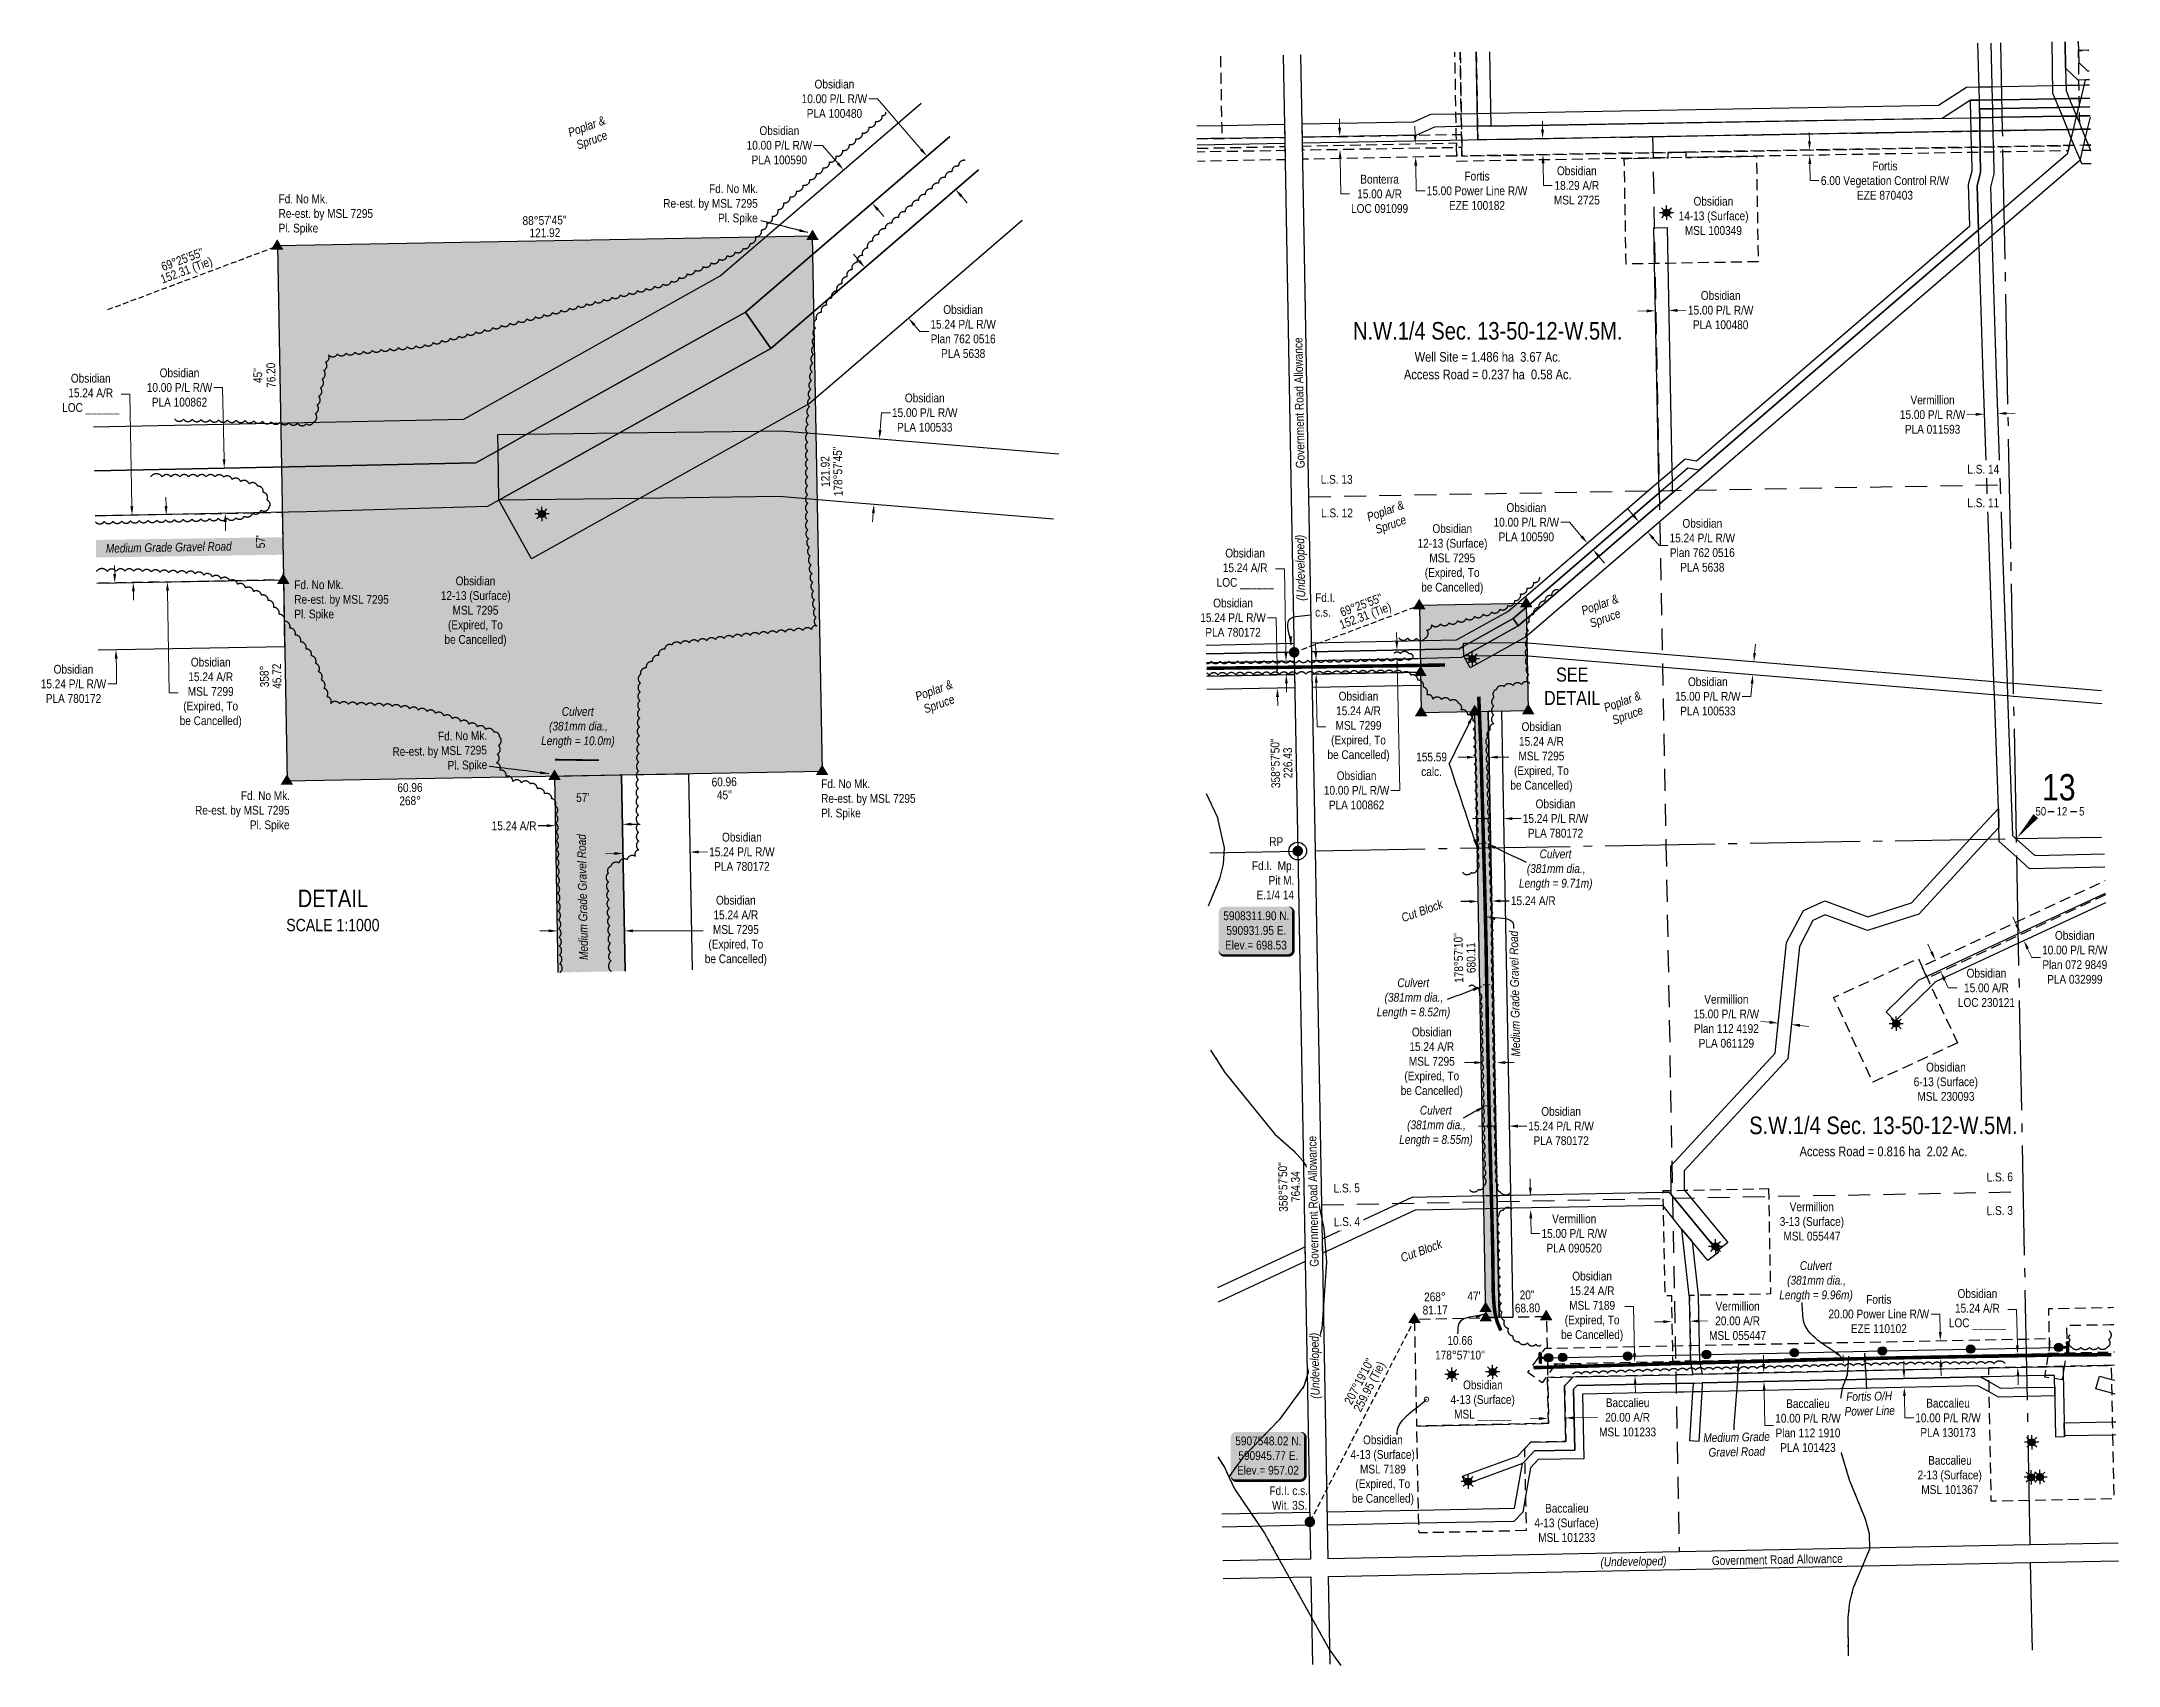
# Model space of a CAD drawing. Extents: x 589502 to 595950, y 5907385 to 5909234.
# Drawn here: x 589502 to 591866, y 5907385 to 5909234 of the extents above; entities that cross this region are included whole.
import ezdxf
from ezdxf.enums import TextEntityAlignment as Align

# ---------------------------------------------------------------- set-up
doc = ezdxf.new("R2010")
doc.units = 0
doc.header["$LTSCALE"] = 5
doc.header["$PDSIZE"] = 0.5
for name, pattern in [('0', [1, 1, 0]), ('foc-ACCESSROAD', [3.75, 2.5, -1.25]), ('foc-FLOWLINE', [3.75, 2.5, -1.25]), ('foc-LSD', [8, 5, -3]), ('foc-QUARTERLINE', [33, 25, -3, 2, -3]), ('foc-TIELINE', [1.875, 1.25, -0.625]), ('foc-WHEELTRACKS', [2, 0.4, -1.6]), ('POWERLINE5', [7.8, 2.4, -0.6, 0.6, -0.6, 0.6, -0.6, 2.4])]:
    doc.linetypes.add(name, pattern=pattern)
doc.layers.get('Defpoints').update_dxf_attribs({"color": 9})
for name, color, linetype in [('10', 1, 'Continuous'), ('35', 37, 'Continuous'), ('9', 3, 'Continuous'), ('AS-POWER', 104, 'foc-POWER'), ('AS-POWER-EXISTING', 72, 'POWERLINE5'), ('AS-POWER-EXISTING-ANC', 72, 'Continuous'), ('AS-ROADS', 254, 'Continuous'), ('C-AR', 13, 'foc-ACCESSROAD'), ('C-RW', 13, 'Continuous'), ('C-SYMBOL', 7, 'Continuous'), ('C-WS', 13, 'foc-ACCESSROAD'), ('C-WS-S', 8, 'Continuous'), ('DETAIL-T', 7, 'Continuous'), ('F-AR', 190, 'foc-ACCESSROAD'), ('F-EZE', 190, 'foc-FLOWLINE'), ('F-RW', 190, 'Continuous'), ('F-WS', 190, 'foc-ACCESSROAD'), ('F-WS-S', 8, 'Continuous'), ('L-AREAREQUIRED', 7, 'Continuous'), ('L-AREAWORK', 5, 'Continuous'), ('L-BD', 7, 'Continuous'), ('L-BD1', 253, 'Continuous'), ('L-MON', 1, 'Continuous'), ('L-QSEC', 8, 'foc-QUARTERLINE'), ('L-ROAD-T', 7, 'Continuous'), ('L-SEC', 7, 'Continuous'), ('L-SECLBL', 7, 'Continuous'), ('L-SECTION-LSD', 7, 'foc-LSD'), ('L-TIE', 7, 'foc-TIELINE'), ('P-PROPOSED', 10, 'Continuous'), ('P-PROPOSED-H', 21, 'Continuous'), ('P-TXT', 4, 'Continuous'), ('T-BUSH', 110, '0'), ('T-BUSH-T', 110, 'Continuous'), ('T-CREEK', 160, 'Continuous'), ('T-WATER-P3', 160, 'foc-WHEELTRACKS')]:
    doc.layers.add(name, color=color, linetype=linetype)
for name, color, linetype, lineweight in [('AS-GENERAL', 48, 'Continuous', 18), ('C-AR-T', 13, 'Continuous', 9), ('C-RW-T', 13, 'Continuous', 9), ('C-WS-T', 13, 'Continuous', 9), ('F-AR-T', 190, 'Continuous', 9), ('F-EZE-T', 190, 'Continuous', 9), ('F-RW-T', 190, 'Continuous', 9), ('F-WS-T', 190, 'Continuous', 9), ('T-TEXT', 48, 'Continuous', 18)]:
    doc.layers.add(name, color=color, linetype=linetype, lineweight=lineweight)
doc.styles.add('100L', font='ARIALN.TTF', dxfattribs={"height": 11})
doc.styles.add('175L', font='ARIALN.TTF', dxfattribs={"height": 20})
doc.styles.add('80', font='ARIALN.TTF', dxfattribs={"height": 10})
doc.styles.add('80CG', font='ARIALN.TTF', dxfattribs={"height": 10})
doc.styles.add('80L', font='ARIALN.TTF', dxfattribs={"height": 10})
doc.styles.add('80LS', font='ARIALNI.TTF', dxfattribs={"height": 10})
doc.styles.add('foc-LtypeFont', font='ARIALN.TTF', dxfattribs={"height": 7.35})
doc.styles.add('SIMPLEX', font='ARIALN.TTF')
doc.linetypes.add('foc-POWER', pattern='A,6,-1,["P",foc-LtypeFont,S=0.2,R=0,X=-0.625,Y=-0.75],-1.24,4', length=12.24)
doc.linetypes.add('foc-TOPO-flowdirection-NOLINE', pattern='A,0,[">",foc-LtypeFont,S=0.3,R=0,X=0,Y=-0.945],-20,[">",foc-LtypeFont,S=0.3,R=0,X=0,Y=-0.945],0', length=20)
doc.dimstyles.new('Compass 5 000', dxfattribs={"dimscale": 5, "dimtxt": 9, "dimasz": 2, "dimexe": 0.2, "dimexo": 0.0625, "dimgap": 0.5, "dimtad": 0, "dimtih": 1, "dimtoh": 1, "dimzin": 0, "dimdsep": 46, "dimtxsty": '80CG', "dimcen": 0.1, "dimse1": 1, "dimse2": 1, "dimclrd": 256, "dimclrt": 256, "dimaunit": 1, "dimadec": 4, "dimazin": 0, "dimtfac": 0.06, "dimtofl": 0, "dimtmove": 0, "dimatfit": 1, "dimfxl": 0.2, "dimtolj": 1, "dimtzin": 0, "dimlwd": -1, "dimarcsym": 0})

msp = doc.modelspace()

# ---------------------------------------------------------------- texts
at = {"layer": 'AS-GENERAL', "char_height": 9.99552, "attachment_point": 1, "style": '80L'}
for insert, rotation in [((589574.696, 5908661.496), 1.036454), ((590114.223, 5908187.255), 91.04702), ((591175.196, 5908077.233), 91.04702)]:
    msp.add_mtext_dynamic_manual_height_columns('\\pi0.56816;{\\fArial Narrow|b0|i1|c0|p34;Medium Grade Gravel Road}', width=144.34637, gutter_width=50, heights=[0], dxfattribs=dict(at, insert=insert, rotation=rotation))
for s, insert in [('\\pi23.762;{\\fArial Narrow|b0|i1|c0|p34;Culvert\\P\\pi9.2494;(381mm dia., \\P\\pi0.25952;Length = 10.0m)}', (590070.552, 5908475.846)), ('\\pi23.762;{\\fArial Narrow|b0|i1|c0|p34;Culvert\\P\\pi9.2494;(381mm dia., \\P\\pi0.25952;Length = 9.71m)}', (591183.457, 5908313.624)), ('\\pi23.762;{\\fArial Narrow|b0|i1|c0|p34;Culvert\\P\\pi9.2494;(381mm dia., \\P\\pi0.25952;Length = 8.52m)}', (591021.555, 5908167.007)), ('\\pi23.762;{\\fArial Narrow|b0|i1|c0|p34;Culvert\\P\\pi9.2494;(381mm dia., \\P\\pi0.25952;Length = 8.55m)}', (591047.18, 5908021.814)), ('\\pi23.762;{\\fArial Narrow|b0|i1|c0|p34;Culvert\\P\\pi9.2494;(381mm dia., \\P\\pi0.25952;Length = 9.96m)}', (591479.743, 5907844.834))]:
    msp.add_mtext_dynamic_manual_height_columns(s, width=83.19686, gutter_width=50, heights=[0], dxfattribs=dict(at, insert=insert))
at = {"layer": 'AS-POWER', "insert": (591553.527, 5907695.479), "char_height": 9.99552, "attachment_point": 1, "rotation": 1.181938, "style": '80L'}
msp.add_mtext_dynamic_manual_height_columns('\\pi2.5523;{\\fArial Narrow|b0|i1|c0|p34;Fortis O/H \\P\\pi0.32612;Power Line}', width=57.09352, gutter_width=50, heights=[0], dxfattribs=at)
at = {"layer": 'C-SYMBOL', "color": 3, "style": '175L'}
for s, p in [('N.W.1/4 Sec. 13-50-12-W.5M.', (591148.211, 5908888.313)), ('S.W.1/4 Sec. 13-50-12-W.5M.', (591598.543, 5907983.564))]:
    msp.add_text(s, height=19.99104, dxfattribs=at).set_placement(p, align=Align.BOTTOM_CENTER)
at = {"layer": 'C-WS-T', "attachment_point": 1, "style": '175L'}
for s, width, insert, char_height in [('\\pi17.591;Obsidian\\P\\pi0.68139;14-13 (Surface)\\P\\pi7.7144;MSL 100349', 78.99495, (591364.819, 5909056.859), 9.9955), ('\\pi17.591;Obsidian\\P\\pi0.68139;12-13 (Surface)\\P\\pi14.062;MSL 7295\\P\\pi8.8803;(Expired, To\\P\\pi4.8848;be Cancelled)', 78.99495, (591067.638, 5908684.043), 9.9955), ('\\pi17.591;Obsidian\\P\\pi0.68131;12-13 (Surface)\\P\\pi14.062;MSL 7295\\P\\pi8.8802;(Expired, To\\P\\pi4.8847;be Cancelled)', 78.99495, (589955.899, 5908624.503), 9.99552), ('\\pi14.405;Obsidian\\P\\pi0.27086;6-13 (Surface)\\P\\pi4.5425;MSL 230093', 72.62387, (591632.684, 5908070.836), 9.9955), ('\\pi14.405;Obsidian\\P\\pi0.13101;4-13 (Surface)\\P\\pi4.239;MSL ______', 72.62372, (591105.713, 5907708.969), 9.9955), ('\\pi14.405;Obsidian\\P\\pi0.13101;4-13 (Surface)\\P\\pi10.897;MSL 7189\\P\\pi5.6947;(Expired, To \\P\\pi1.6992;be Cancelled)', 72.62372, (590991.847, 5907646.469), 9.9955)]:
    msp.add_mtext_dynamic_manual_height_columns(s, width=width, gutter_width=100, heights=[0], dxfattribs=dict(at, insert=insert, char_height=char_height))
at = {"layer": 'DETAIL-T', "color": 3, "attachment_point": 5, "style": '80CG'}
for s, insert, char_height, width in [('SEE\\PDETAIL', (591244.327, 5908499.554), 15.9857, 63.57913), ('DETAIL\\P{\\H0.7x;SCALE 1:1000}', (589833.76, 5908244.249), 20, 223.85802)]:
    msp.add_mtext(s, dxfattribs=dict(at, insert=insert, char_height=char_height, width=width))
at = {"layer": 'F-WS-T', "char_height": 9.9955, "attachment_point": 1, "style": '175L'}
for s, insert in [('\\pi11.61;Vermillion\\P\\pi0.29473;3-13 (Surface)\\P\\pi4.5425;MSL 055447', (591480.236, 5907911.777)), ('\\pi12.329;Baccalieu\\P\\pi0.22655;2-13 (Surface)\\P\\pi4.5425;MSL 101367', (591637.147, 5907623.087)), ('\\pi12.329;Baccalieu\\P\\pi0.13109;4-13 (Surface)\\P\\pi4.5425;MSL 101233', (591201.111, 5907568.544))]:
    msp.add_mtext_dynamic_manual_height_columns(s, width=72.62387, gutter_width=100, heights=[0], dxfattribs=dict(at, insert=insert))
at = {"layer": 'L-AREAREQUIRED', "color": 5, "style": '100L'}
for s, p in [('Well Site = 1.486 ha  3.67 Ac.', (591148.211, 5908865.823)), ('Access Road = 0.816 ha  2.02 Ac.', (591598.543, 5907961.074))]:
    msp.add_text(s, height=10.99507, dxfattribs=at).set_placement(p, align=Align.BOTTOM_CENTER)
at = {"layer": 'L-AREAWORK', "color": 5, "style": '100L'}
msp.add_text('Access Road = 0.237 ha  0.58 Ac.', height=10.99507, dxfattribs=at).set_placement((591148.211, 5908845.832), align=Align.BOTTOM_CENTER)
at = {"layer": 'L-BD', "style": '80L'}
for s, height, rotation, p in [('152.31 (Tie)', 9.99552, 20.5726, (589667.449, 5908972.348)), ("69°25'55''", 9.9955, 20.5726, (589662.444, 5908985.683)), ("69°25'55''", 9.9955, 20.5726, (591004.214, 5908592.192)), ('152.31 (Tie)', 9.99552, 20.5726, (591009.219, 5908578.857)), ("358°57'50''", 9.99552, 91.0268, (590906.414, 5908412.006)), ('226.43', 9.9955, 91.0268, (590920.655, 5908412.262)), ("358°57'50''", 9.99552, 91.0366, (590915.126, 5907929.531)), ('268°', 9.991, 1.2111, (591088.093, 5907804.347)), ("47'", 9.991, 1.2111, (591132.484, 5907805.285)), ('68.80', 9.991, 1.2111, (591193.449, 5907791.584)), ("20''", 9.991, 1.2111, (591193.132, 5907806.567)), ('81.17', 9.991, 1.2111, (591088.41, 5907789.364))]:
    msp.add_text(s, height=height, rotation=rotation, dxfattribs=at).set_placement(p, align=Align.MIDDLE)
at = {"layer": 'L-BD1', "style": '80L'}
for s, height, rotation, p in [("88°57'45''", 9.9955, 1.0375, (590074.781, 5909030.172)), ('121.92', 9.9955, 1.0375, (590075.039, 5909015.93)), ("45''", 9.9955, 91.0375, (589748.276, 5908853.398)), ('76.20', 9.9955, 91.0375, (589763.267, 5908853.67)), ("178°57'45''", 9.99552, 91.0375, (590408.414, 5908744.356)), ('121.92', 9.9955, 91.0375, (590394.173, 5908744.098)), ("57'", 9.9955, 91.0375, (589751.455, 5908664.167)), ('358°', 9.9955, 91.0375, (589755.731, 5908510.749)), ('45.72', 9.9955, 91.0375, (589769.973, 5908511.007)), ('60.96', 9.9955, 1.0375, (589921.495, 5908384.228)), ('60.96', 9.9955, 1.0375, (590279.128, 5908390.705)), ('268°', 9.9955, 1.0375, (589921.767, 5908369.238)), ("57'", 9.9955, 1.0375, (590118.105, 5908372.793)), ("45''", 9.9955, 1.0375, (590279.4, 5908375.714)), ("178°57'10''", 9.99552, 91.047, (591114.909, 5908190.221)), ('680.11', 9.9955, 91.047, (591129.15, 5908190.481))]:
    msp.add_text(s, height=height, rotation=rotation, dxfattribs=at).set_placement(p, align=Align.MIDDLE)
at = {"layer": 'L-BD1', "color": 5, "style": '80L'}
for s, p in [("207°19'10''", (591001.728, 5907708.068)), ('259.95 (Tie)', (591014.383, 5907701.531))]:
    msp.add_text(s, height=9.99552, rotation=62.6799, dxfattribs=at).set_placement(p, align=Align.MIDDLE)
at = {"layer": 'L-BD1', "insert": (591116.62, 5907759.63), "char_height": 9.99552, "width": 25.97625, "attachment_point": 2, "style": '80L'}
msp.add_mtext("10.66 178°57'10''", dxfattribs=at)
at = {"layer": 'L-MON', "attachment_point": 1, "style": '80L'}
for s, width, insert, char_height in [('Fd. No Mk.\\PRe-est. by MSL 7295\\PPl. Spike', 111.52862, (589771.919, 5909059.571), 9.99104), ('\\pi57.498;Fd. No Mk.\\P\\pi5.3619;Re-est. by MSL 7295\\P\\pi67.734;Pl. Spike', 111.52862, (590204.408, 5909071.126), 9.99104), ('Fd. No Mk.\\PRe-est. by MSL 7295\\PPl. Spike', 111.52862, (589789.858, 5908620.161), 9.99104), ('Fd.I.\\Pc.s.', 22.04407, (590951.707, 5908605.487), 9.991), ('Fd. No Mk.\\PRe-est. by MSL 7295\\PPl. Spike', 111.52862, (590389.454, 5908393.524), 9.99104), ('\\pi57.498;Fd. No Mk.\\P\\pi5.3619;Re-est. by MSL 7295\\P\\pi67.734;Pl. Spike', 111.52862, (589671.534, 5908380.054), 9.99104), ('\\pi11.894;Fd.I.  Mp.\\P\\pi30.917;Pit M.\\P\\pi17.138;E.1/4 14', 58.32647, (590867.863, 5908300.237), 9.99552), ('\\pi2.7632;Fd.I. c.s.\\P\\pi5.7905;Wit. 3S.', 44.74306, (590896.93, 5907588.538), 9.99552)]:
    msp.add_mtext_dynamic_manual_height_columns(s, width=width, gutter_width=50, heights=[0], dxfattribs=dict(at, insert=insert, char_height=char_height))
at = {"layer": 'L-MON', "insert": (589895.816, 5908446.604), "char_height": 9.99104, "attachment_point": 1, "rotation": 1.0375, "style": '80L'}
msp.add_mtext_dynamic_manual_height_columns('\\pi57.498;Fd. No Mk.\\P\\pi5.3619;Re-est. by MSL 7295\\P\\pi67.734;Pl. Spike', width=111.52862, gutter_width=50, heights=[0], dxfattribs=at)
at = {"layer": 'L-ROAD-T', "style": '80L'}
msp.add_text('Government Road Allowance', height=9.9955, rotation=91.039421, dxfattribs=at).set_placement((590933.544, 5908822.264), align=Align.MIDDLE_CENTER)
at = {"layer": 'P-TXT', "insert": (591084.257, 5908424.06), "char_height": 9.9955, "width": 31.87916, "attachment_point": 2, "style": '80L'}
msp.add_mtext('155.59\\Pcalc.', dxfattribs=at)
at = {"layer": 'T-BUSH-T', "attachment_point": 1, "rotation": 20, "style": '175L'}
for s, insert, char_height in [('\\pi0.33589;{\\fArial Narrow|b0|i1|c0|p34;Poplar & \\P\\pi4.3382;Spruce}', (590099.946, 5909134.259), 9.99552), ('\\pi0.34561;{\\fArial Narrow|b0|i1|c0|p34;Poplar & \\P\\pi4.3461;Spruce}', (591009.137, 5908696.425), 9.99102), ('\\pi0.34561;{\\fArial Narrow|b0|i1|c0|p34;Poplar & \\P\\pi4.3461;Spruce}', (591253.171, 5908589.69), 9.99102), ('\\pi0.33589;{\\fArial Narrow|b0|i1|c0|p34;Poplar & \\P\\pi4.3382;Spruce}', (590495.17, 5908492.101), 9.99552), ('\\pi0.34561;{\\fArial Narrow|b0|i1|c0|p34;Poplar & \\P\\pi4.3461;Spruce}', (591278.743, 5908479.365), 9.99102)]:
    msp.add_mtext_dynamic_manual_height_columns(s, width=43.85843, gutter_width=100, heights=[0], dxfattribs=dict(at, insert=insert, char_height=char_height))
at = {"layer": 'T-TEXT', "style": '80LS'}
for rotation, p in [(91.039421, (590934.909, 5908634.463)), (1.012795, (591314.066, 5907503.041))]:
    msp.add_text('(Undeveloped)', height=9.9955, rotation=rotation, dxfattribs=at).set_placement(p, align=Align.MIDDLE_CENTER)

# ---------------------------------------------------------------- blocks, each defined once
blk = doc.blocks.new('TRIA')
blk.add_hatch(color=255).paths.add_polyline_path([(-0.04, 1.52), (-1.47, -0.87), (1.39, -0.87)])
blk = doc.blocks.new('TRIAA')
blk.add_blockref('TRIA', (0, 0))
blk = doc.blocks.new('TRIB')
at = {"color": 1}
blk.add_lwpolyline([(-1.12, -0.67), (-0.04, 1.13), (1.04, -0.67)], close=True, dxfattribs=at)
blk = doc.blocks.new('TRIBB')
blk.add_blockref('TRIB', (0, 0))
blk = doc.blocks.new('TRICC')
for name in ['TRIAA', 'TRIBB']:
    blk.add_blockref(name, (0, 0))
blk = doc.blocks.new('plspike')
blk.add_blockref('TRICC', (0, 0))
blk = doc.blocks.new('*D451')
at = {"layer": 'C-AR-T', "transparency": 16777216}
for p, q in [((590079.4, 5908221), (590069.4, 5908221)), ((590175.5, 5908221.1), (590255.2, 5908221.1))]:
    blk.add_line(p, q, dxfattribs=at)
for points in [[(590079.4, 5908222.7), (590079.4, 5908219.4), (590089.4, 5908221)], [(590175.5, 5908222.7), (590175.5, 5908219.4), (590165.5, 5908221.1)]]:
    blk.add_solid(points, dxfattribs=at)
at = {"layer": 'Defpoints', "color": 0, "transparency": 16777216}
for p in [(590089.4, 5908221), (590089.4, 5908208.9), (590165.5, 5908208.9)]:
    blk.add_point(p, dxfattribs=at)
at = {"layer": 'C-AR-T', "transparency": 16777216, "insert": (590292.4, 5908221.1), "char_height": 10, "attachment_point": 5, "style": '80CG'}
blk.add_mtext('\\A1;Obsidian\\P15.24 A/R\\PMSL 7295\\P(Expired, To\\Pbe Cancelled)', dxfattribs=at)
blk = doc.blocks.new('*D452')
at = {"layer": 'C-AR-T', "transparency": 16777216}
for p, q in [((589643.9, 5908704.8), (589643.7, 5908714.8)), ((589645.6, 5908608.3), (589647.6, 5908492.2)), ((589647.6, 5908492.2), (589657.6, 5908492.2))]:
    blk.add_line(p, q, dxfattribs=at)
for points in [[(589645.5, 5908704.8), (589642.2, 5908704.8), (589644.1, 5908694.8)], [(589647.2, 5908608.3), (589643.9, 5908608.3), (589645.4, 5908618.3)]]:
    blk.add_solid(points, dxfattribs=at)
at = {"layer": 'Defpoints', "color": 0, "transparency": 16777216}
for p in [(589596.1, 5908694), (589597.5, 5908617.5), (589645.4, 5908618.3)]:
    blk.add_point(p, dxfattribs=at)
at = {"layer": 'C-AR-T', "transparency": 16777216, "insert": (589694.7, 5908492.2), "char_height": 10, "attachment_point": 5, "style": '80CG'}
blk.add_mtext('\\A1;Obsidian\\P15.24 A/R\\PMSL 7299\\P(Expired, To\\Pbe Cancelled)', dxfattribs=at)
blk = doc.blocks.new('*D453')
at = {"layer": 'C-RW-T', "transparency": 16777216}
for p, q in [((590391, 5909115.5), (590381, 5909115.5)), ((590408.4, 5909095.2), (590391, 5909115.5)), ((590454.2, 5909042), (590460.7, 5909034.4))]:
    blk.add_line(p, q, dxfattribs=at)
for points in [[(590409.7, 5909096.3), (590407.2, 5909094.1), (590414.9, 5909087.6)], [(590455.4, 5909043.1), (590452.9, 5909040.9), (590447.6, 5909049.6)]]:
    blk.add_solid(points, dxfattribs=at)
at = {"layer": 'Defpoints', "color": 0, "transparency": 16777216}
for p in [(590449.9, 5909117.7), (590414.9, 5909087.6), (590482.5, 5909079.6)]:
    blk.add_point(p, dxfattribs=at)
at = {"layer": 'C-RW-T', "transparency": 16777216, "insert": (590341.9, 5909115.5), "char_height": 10, "attachment_point": 5, "style": '80CG'}
blk.add_mtext('\\A1;Obsidian\\P10.00 P/L R/W\\PPLA 100590', dxfattribs=at)
blk = doc.blocks.new('*D454')
at = {"layer": 'C-RW-T', "transparency": 16777216}
for p, q in [((589708.3, 5908839.7), (589698.3, 5908839.7)), ((589709.9, 5908758), (589708.3, 5908839.7)), ((589711.4, 5908686.6), (589711.6, 5908676.6))]:
    blk.add_line(p, q, dxfattribs=at)
for points in [[(589711.6, 5908758.1), (589708.3, 5908758), (589710.1, 5908748)], [(589713, 5908686.7), (589709.7, 5908686.6), (589711.2, 5908696.6)]]:
    blk.add_solid(points, dxfattribs=at)
at = {"layer": 'Defpoints', "color": 0, "transparency": 16777216}
for p in [(589596.1, 5908745.8), (589710.1, 5908748), (589597.1, 5908694.4)]:
    blk.add_point(p, dxfattribs=at)
at = {"layer": 'C-RW-T', "transparency": 16777216, "insert": (589659.2, 5908839.7), "char_height": 10, "attachment_point": 5, "style": '80CG'}
blk.add_mtext('\\A1;Obsidian\\P10.00 P/L R/W\\PPLA 100862', dxfattribs=at)
blk = doc.blocks.new('GAS')
h = blk.add_hatch(color=255)
h.dxf.hatch_style = 1
edge = h.paths.add_edge_path()
edge.add_arc((0, 0), 0.9, 0, 360)
for p, q in [((-0.81, 0), (-1.62, 0)), ((-0.57, 0.57), (-1.14, 1.14)), ((0, 0.81), (0, 1.62)), ((0.57, 0.57), (1.14, 1.14)), ((1.62, 0), (0.81, 0)), ((-0.57, -0.57), (-1.14, -1.14)), ((0, -0.81), (0, -1.62)), ((1.14, -1.14), (0.57, -0.57))]:
    blk.add_line(p, q)
blk.add_circle((0, 0), 0.8)
blk = doc.blocks.new('*D455')
at = {"layer": 'C-AR-T', "transparency": 16777216}
for p, q in [((589602.7, 5908832.2), (589592.7, 5908832.2)), ((589605, 5908704.4), (589602.7, 5908832.2)), ((589606.7, 5908607.6), (589606.9, 5908597.6))]:
    blk.add_line(p, q, dxfattribs=at)
for points in [[(589606.6, 5908704.4), (589603.3, 5908704.4), (589605.2, 5908694.4)], [(589608.4, 5908607.7), (589605.1, 5908607.6), (589606.5, 5908617.6)]]:
    blk.add_solid(points, dxfattribs=at)
at = {"layer": 'Defpoints', "color": 0, "transparency": 16777216}
for p in [(589575.4, 5908693.9), (589576.8, 5908617.1), (589606.5, 5908617.6)]:
    blk.add_point(p, dxfattribs=at)
at = {"layer": 'C-AR-T', "transparency": 16777216, "insert": (589558.1, 5908832.2), "char_height": 10, "attachment_point": 5, "style": '80CG'}
blk.add_mtext('\\A1;Obsidian\\P15.24 A/R\\PLOC ______', dxfattribs=at)
blk = doc.blocks.new('*D456')
at = {"layer": 'C-RW-T', "transparency": 16777216}
for p, q in [((589585.4, 5908627.2), (589585.2, 5908637.2)), ((589587.1, 5908531), (589587.3, 5908521)), ((589587.6, 5908502.2), (589587.3, 5908521)), ((589577.6, 5908502.2), (589587.6, 5908502.2))]:
    blk.add_line(p, q, dxfattribs=at)
for points in [[(589587, 5908627.3), (589583.7, 5908627.2), (589585.5, 5908617.2)], [(589588.8, 5908531), (589585.4, 5908531), (589586.9, 5908541)]]:
    blk.add_solid(points, dxfattribs=at)
at = {"layer": 'Defpoints', "color": 0, "transparency": 16777216}
for p in [(589581.9, 5908617.2), (589583.3, 5908541), (589586.9, 5908541)]:
    blk.add_point(p, dxfattribs=at)
at = {"layer": 'C-RW-T', "transparency": 16777216, "insert": (589538.5, 5908502.2), "char_height": 10, "attachment_point": 5, "style": '80CG'}
blk.add_mtext('\\A1;Obsidian\\P15.24 P/L R/W\\PPLA 780172', dxfattribs=at)
blk = doc.blocks.new('*D457')
at = {"layer": 'Defpoints', "color": 0, "transparency": 16777216}
for p in [(590087.3, 5908341.2), (590087.3, 5908340.9), (590163.4, 5908342.6)]:
    blk.add_point(p, dxfattribs=at)
at = {"layer": 'P-TXT', "transparency": 16777216}
for p, q in [((590077.3, 5908340.8), (590067.3, 5908340.6)), ((590173.4, 5908342.5), (590183.4, 5908342.7))]:
    blk.add_line(p, q, dxfattribs=at)
for points in [[(590077.2, 5908342.4), (590077.3, 5908339.1), (590087.3, 5908340.9)], [(590173.4, 5908344.2), (590173.4, 5908340.9), (590163.4, 5908342.3)]]:
    blk.add_solid(points, dxfattribs=at)
at = {"layer": 'P-TXT', "transparency": 16777216, "insert": (590040, 5908340.6), "char_height": 10, "attachment_point": 5, "style": '80CG'}
blk.add_mtext('\\A1;15.24 A/R', dxfattribs=at)
blk = doc.blocks.new('*D458')
at = {"layer": 'C-RW-T', "transparency": 16777216}
for p, q in [((590456.7, 5908791.2), (590458.3, 5908811.1)), ((590458.3, 5908811.1), (590468.3, 5908811.1)), ((590448.8, 5908696.7), (590448, 5908686.7))]:
    blk.add_line(p, q, dxfattribs=at)
for points in [[(590455, 5908791.3), (590458.3, 5908791.1), (590455.8, 5908781.2)], [(590447.2, 5908696.8), (590450.5, 5908696.6), (590449.6, 5908706.7)]]:
    blk.add_solid(points, dxfattribs=at)
at = {"layer": 'Defpoints', "color": 0, "transparency": 16777216}
for p in [(590455.8, 5908781.2), (590499.1, 5908777.6), (590492.9, 5908703.1)]:
    blk.add_point(p, dxfattribs=at)
at = {"layer": 'C-RW-T', "transparency": 16777216, "insert": (590507.4, 5908811.1), "char_height": 10, "attachment_point": 5, "style": '80CG'}
blk.add_mtext('\\A1;Obsidian\\P15.00 P/L R/W\\PPLA 100533', dxfattribs=at)
blk = doc.blocks.new('*D459')
at = {"layer": 'C-RW-T', "transparency": 16777216}
for p, q in [((590453.7, 5909168.5), (590443.7, 5909168.5)), ((590503.4, 5909110.8), (590453.7, 5909168.5)), ((590549.1, 5909057.6), (590555.6, 5909050))]:
    blk.add_line(p, q, dxfattribs=at)
for points in [[(590504.6, 5909111.8), (590502.1, 5909109.7), (590509.9, 5909103.2)], [(590550.4, 5909058.7), (590547.8, 5909056.5), (590542.6, 5909065.2)]]:
    blk.add_solid(points, dxfattribs=at)
at = {"layer": 'Defpoints', "color": 0, "transparency": 16777216}
for p in [(590509.9, 5909103.2), (590520.7, 5909112.5), (590553.4, 5909074.5)]:
    blk.add_point(p, dxfattribs=at)
at = {"layer": 'C-RW-T', "transparency": 16777216, "insert": (590404.6, 5909168.5), "char_height": 10, "attachment_point": 5, "style": '80CG'}
blk.add_mtext('\\A1;Obsidian\\P10.00 P/L R/W\\PPLA 100480', dxfattribs=at)
blk = doc.blocks.new('*D460')
at = {"layer": 'C-RW-T', "transparency": 16777216}
for p, q in [((590432.8, 5908983.9), (590426.2, 5908991.5)), ((590495.5, 5908911), (590502, 5908903.4)), ((590502, 5908903.4), (590512, 5908903.4))]:
    blk.add_line(p, q, dxfattribs=at)
for points in [[(590434, 5908985), (590431.5, 5908982.8), (590439.3, 5908976.3)], [(590496.8, 5908912.1), (590494.2, 5908909.9), (590489, 5908918.6)]]:
    blk.add_solid(points, dxfattribs=at)
at = {"layer": 'Defpoints', "color": 0, "transparency": 16777216}
for p in [(590450.1, 5908985.6), (590489, 5908918.6), (590499.8, 5908927.9)]:
    blk.add_point(p, dxfattribs=at)
at = {"layer": 'C-RW-T', "transparency": 16777216, "insert": (590551.1, 5908903.4), "char_height": 10, "attachment_point": 5, "style": '80CG'}
blk.add_mtext('\\A1;Obsidian\\P15.24 P/L R/W\\PPlan 762 0516\\PPLA 5638', dxfattribs=at)
blk = doc.blocks.new('*D461')
at = {"layer": 'C-RW-T', "transparency": 16777216}
for p, q in [((590154, 5908309.1), (590144, 5908308.9)), ((590250.2, 5908310.8), (590260.2, 5908311))]:
    blk.add_line(p, q, dxfattribs=at)
for points in [[(590154, 5908310.8), (590154.1, 5908307.4), (590164, 5908309.3)], [(590250.1, 5908312.5), (590250.2, 5908309.2), (590240.2, 5908310.7)]]:
    blk.add_solid(points, dxfattribs=at)
at = {"layer": 'Defpoints', "color": 0, "transparency": 16777216}
for p in [(590240.2, 5908310.7), (590164.6, 5908277.2), (590240.8, 5908278.6)]:
    blk.add_point(p, dxfattribs=at)
at = {"layer": 'C-RW-T', "transparency": 16777216, "insert": (590299.3, 5908311), "char_height": 10, "attachment_point": 5, "style": '80CG'}
blk.add_mtext('\\A1;Obsidian\\P15.24 P/L R/W\\PPLA 780172', dxfattribs=at)
blk = doc.blocks.new('L-SECLBL')
at = {"layer": '9', "color": 7}
for p, q in [((-5.1, -27.8), (-12.3, -27.8)), ((20.7, -27.8), (13.5, -27.8))]:
    blk.add_line(p, q, dxfattribs=at)
at = {"layer": '10', "color": 2, "style": 'SIMPLEX'}
blk.add_attdef('SEC', text='', height=30, dxfattribs=at).set_placement((0, 0), align=Align.MIDDLE)
at = {"layer": '10', "color": 5, "style": '80L'}
blk.add_attdef('TWP', text='', height=9.5, dxfattribs=at).set_placement((-14.4, -27.4), align=Align.MIDDLE_RIGHT)
blk.add_attdef('RGE', text='', height=9.5, dxfattribs=at).set_placement((3.6, -27.4), align=Align.MIDDLE_CENTER)
blk.add_attdef('MER', text='', height=9.5, dxfattribs=at).set_placement((23.2, -27.4), align=Align.MIDDLE_LEFT)
blk = doc.blocks.new('*D418')
at = {"layer": 'C-AR-T', "transparency": 16777216}
for p, q in [((591653.3, 5908196.9), (591649, 5908206)), ((591668.1, 5908165.2), (591672.3, 5908156.1)), ((591672.3, 5908156.1), (591682.3, 5908156.1))]:
    blk.add_line(p, q, dxfattribs=at)
for points in [[(591654.8, 5908197.6), (591651.8, 5908196.2), (591657.5, 5908187.9)], [(591669.6, 5908165.9), (591666.6, 5908164.5), (591663.9, 5908174.3)]]:
    blk.add_solid(points, dxfattribs=at)
at = {"layer": 'Defpoints', "color": 0, "transparency": 16777216}
for p in [(591665.5, 5908191.6), (591671.9, 5908178), (591663.9, 5908174.3)]:
    blk.add_point(p, dxfattribs=at)
at = {"layer": 'C-AR-T', "transparency": 16777216, "insert": (591715.8, 5908156.1), "char_height": 10, "attachment_point": 5, "style": '80CG'}
blk.add_mtext('\\A1;Obsidian\\P15.00 A/R\\PLOC 230121', dxfattribs=at)
blk = doc.blocks.new('*D419')
at = {"layer": 'C-AR-T', "transparency": 16777216}
for p, q in [((591210.6, 5909133.2), (591210.4, 5909143.2)), ((591211.2, 5909094.9), (591211.6, 5909069.8)), ((591211.6, 5909069.8), (591221.6, 5909069.8))]:
    blk.add_line(p, q, dxfattribs=at)
for points in [[(591212.2, 5909133.3), (591208.9, 5909133.2), (591210.7, 5909123.2)], [(591212.9, 5909095), (591209.5, 5909094.9), (591211, 5909104.9)]]:
    blk.add_solid(points, dxfattribs=at)
at = {"layer": 'Defpoints', "color": 0, "transparency": 16777216}
for p in [(591213, 5909123.3), (591211, 5909104.9), (591213.3, 5909105)]:
    blk.add_point(p, dxfattribs=at)
at = {"layer": 'C-AR-T', "transparency": 16777216, "insert": (591249.6, 5909069.8), "char_height": 10, "attachment_point": 5, "style": '80CG'}
blk.add_mtext('\\A1;Obsidian\\P18.29 A/R\\PMSL 2725', dxfattribs=at)
blk = doc.blocks.new('*D420')
at = {"layer": 'C-AR-T', "transparency": 16777216}
for p, q in [((591314.2, 5907793.1), (591304.2, 5907793.1)), ((591315.3, 5907739.8), (591314.2, 5907793.1)), ((591316, 5907704.6), (591316.2, 5907694.6))]:
    blk.add_line(p, q, dxfattribs=at)
for points in [[(591317, 5907739.9), (591313.6, 5907739.8), (591315.5, 5907729.8)], [(591317.7, 5907704.6), (591314.4, 5907704.6), (591315.8, 5907714.6)]]:
    blk.add_solid(points, dxfattribs=at)
at = {"layer": 'Defpoints', "color": 0, "transparency": 16777216}
for p in [(591276.4, 5907729), (591315.5, 5907729.8), (591276.7, 5907713.8)]:
    blk.add_point(p, dxfattribs=at)
at = {"layer": 'C-AR-T', "transparency": 16777216, "insert": (591267, 5907793.1), "char_height": 10, "attachment_point": 5, "style": '80CG'}
blk.add_mtext('\\A1;Obsidian\\P15.24 A/R\\PMSL 7189\\P(Expired, To\\Pbe Cancelled)', dxfattribs=at)
blk = doc.blocks.new('*D421')
at = {"layer": 'C-AR-T', "transparency": 16777216}
for p, q in [((591124.4, 5908418.7), (591114.4, 5908418.7)), ((591159.6, 5908418.7), (591172.1, 5908418.7))]:
    blk.add_line(p, q, dxfattribs=at)
for points in [[(591124.4, 5908420.4), (591124.4, 5908417.1), (591134.4, 5908418.7)], [(591159.6, 5908420.4), (591159.6, 5908417.1), (591149.6, 5908418.7)]]:
    blk.add_solid(points, dxfattribs=at)
at = {"layer": 'Defpoints', "color": 0, "transparency": 16777216}
for p in [(591134.4, 5908418.7), (591134.4, 5908415.3), (591149.6, 5908415.3)]:
    blk.add_point(p, dxfattribs=at)
at = {"layer": 'C-AR-T', "transparency": 16777216, "insert": (591209.3, 5908418.7), "char_height": 10, "attachment_point": 5, "style": '80CG'}
blk.add_mtext('\\A1;Obsidian\\P15.24 A/R\\PMSL 7295\\P(Expired, To\\Pbe Cancelled)', dxfattribs=at)
blk = doc.blocks.new('*D422')
at = {"layer": 'C-AR-T', "transparency": 16777216}
for p, q in [((591133, 5908071), (591121.6, 5908071)), ((591168.2, 5908071), (591178.2, 5908071))]:
    blk.add_line(p, q, dxfattribs=at)
for points in [[(591133, 5908072.7), (591133, 5908069.4), (591143, 5908071)], [(591168.2, 5908072.7), (591168.2, 5908069.4), (591158.2, 5908071)]]:
    blk.add_solid(points, dxfattribs=at)
at = {"layer": 'Defpoints', "color": 0, "transparency": 16777216}
for p in [(591143, 5908071), (591143, 5908058), (591158.2, 5908058)]:
    blk.add_point(p, dxfattribs=at)
at = {"layer": 'C-AR-T', "transparency": 16777216, "insert": (591084.5, 5908071), "char_height": 10, "attachment_point": 5, "style": '80CG'}
blk.add_mtext('\\A1;Obsidian\\P15.24 A/R\\PMSL 7295\\P(Expired, To\\Pbe Cancelled)', dxfattribs=at)
blk = doc.blocks.new('*D423')
at = {"layer": 'C-AR-T', "transparency": 16777216}
for p, q in [((590952.5, 5908538.8), (590952.3, 5908548.8)), ((590953.1, 5908503.5), (590953.9, 5908453.5)), ((590953.9, 5908453.5), (590963.9, 5908453.5))]:
    blk.add_line(p, q, dxfattribs=at)
for points in [[(590954.1, 5908538.8), (590950.8, 5908538.8), (590952.6, 5908528.8)], [(590954.7, 5908503.5), (590951.4, 5908503.5), (590952.9, 5908513.5)]]:
    blk.add_solid(points, dxfattribs=at)
at = {"layer": 'Defpoints', "color": 0, "transparency": 16777216}
for p in [(590990.4, 5908529.5), (590952.9, 5908513.5), (590990.7, 5908514.1)]:
    blk.add_point(p, dxfattribs=at)
at = {"layer": 'C-AR-T', "transparency": 16777216, "insert": (591001.1, 5908453.5), "char_height": 10, "attachment_point": 5, "style": '80CG'}
blk.add_mtext('\\A1;Obsidian\\P15.24 A/R\\PMSL 7299\\P(Expired, To\\Pbe Cancelled)', dxfattribs=at)
blk = doc.blocks.new('*D424')
at = {"layer": 'C-RW-T', "transparency": 16777216}
for p, q in [((591313.8, 5908694.3), (591307.3, 5908701.9)), ((591336.8, 5908667.6), (591343.3, 5908660)), ((591343.3, 5908660), (591353.3, 5908660))]:
    blk.add_line(p, q, dxfattribs=at)
for points in [[(591315.1, 5908695.4), (591312.6, 5908693.2), (591320.3, 5908686.7)], [(591338, 5908668.7), (591335.5, 5908666.5), (591330.3, 5908675.2)]]:
    blk.add_solid(points, dxfattribs=at)
at = {"layer": 'Defpoints', "color": 0, "transparency": 16777216}
for p in [(591308, 5908676.1), (591330.3, 5908675.2), (591317.9, 5908664.6)]:
    blk.add_point(p, dxfattribs=at)
at = {"layer": 'C-RW-T', "transparency": 16777216, "insert": (591392.4, 5908660), "char_height": 10, "attachment_point": 5, "style": '80CG'}
blk.add_mtext('\\A1;Obsidian\\P15.24 P/L R/W\\PPlan 762 0516\\PPLA 5638', dxfattribs=at)
blk = doc.blocks.new('*D425')
at = {"layer": 'C-RW-T', "transparency": 16777216}
for p, q in [((591750, 5908227.9), (591745.8, 5908237)), ((591762.7, 5908200.7), (591767.3, 5908190.8)), ((591767.3, 5908190.8), (591777.3, 5908190.8))]:
    blk.add_line(p, q, dxfattribs=at)
for points in [[(591751.6, 5908228.6), (591748.5, 5908227.2), (591754.3, 5908218.9)], [(591764.2, 5908201.4), (591761.2, 5908200), (591758.5, 5908209.8)]]:
    blk.add_solid(points, dxfattribs=at)
at = {"layer": 'Defpoints', "color": 0, "transparency": 16777216}
for p in [(591752.1, 5908217.9), (591756.3, 5908208.8), (591758.5, 5908209.8)]:
    blk.add_point(p, dxfattribs=at)
at = {"layer": 'C-RW-T', "transparency": 16777216, "insert": (591816.4, 5908190.8), "char_height": 10, "attachment_point": 5, "style": '80CG'}
blk.add_mtext('\\A1;Obsidian\\P10.00 P/L R/W\\PPlan 072 9849\\PPLA 032999', dxfattribs=at)
blk = doc.blocks.new('*D426')
at = {"layer": 'C-RW-T', "transparency": 16777216}
for p, q in [((591329.2, 5908926.9), (591319.2, 5908926.7)), ((591364.2, 5908927.6), (591374.2, 5908927.8))]:
    blk.add_line(p, q, dxfattribs=at)
for points in [[(591329.1, 5908928.6), (591329.2, 5908925.3), (591339.1, 5908927.1)], [(591364.1, 5908929.3), (591364.2, 5908925.9), (591354.2, 5908927.4)]]:
    blk.add_solid(points, dxfattribs=at)
at = {"layer": 'Defpoints', "color": 0, "transparency": 16777216}
for p in [(591339.1, 5908928.6), (591354.2, 5908928.9), (591354.2, 5908927.4)]:
    blk.add_point(p, dxfattribs=at)
at = {"layer": 'C-RW-T', "transparency": 16777216, "insert": (591413.3, 5908927.8), "char_height": 10, "attachment_point": 5, "style": '80CG'}
blk.add_mtext('\\A1;Obsidian\\P15.00 P/L R/W\\PPLA 100480', dxfattribs=at)
blk = doc.blocks.new('*D427')
at = {"layer": 'C-RW-T', "transparency": 16777216}
for p, q in [((591451.9, 5908537.4), (591452.8, 5908547.4)), ((591447.8, 5908488), (591437.8, 5908488)), ((591449, 5908502.6), (591447.8, 5908488))]:
    blk.add_line(p, q, dxfattribs=at)
for points in [[(591450.3, 5908537.6), (591453.6, 5908537.3), (591451.1, 5908527.5)], [(591447.4, 5908502.7), (591450.7, 5908502.4), (591449.8, 5908512.5)]]:
    blk.add_solid(points, dxfattribs=at)
at = {"layer": 'Defpoints', "color": 0, "transparency": 16777216}
for p in [(591368.9, 5908534.3), (591367.6, 5908519.4), (591449.8, 5908512.5)]:
    blk.add_point(p, dxfattribs=at)
at = {"layer": 'C-RW-T', "transparency": 16777216, "insert": (591398.7, 5908488), "char_height": 10, "attachment_point": 5, "style": '80CG'}
blk.add_mtext('\\A1;Obsidian\\P15.00 P/L R/W\\PPLA 100533', dxfattribs=at)
blk = doc.blocks.new('*D428')
at = {"layer": 'C-RW-T', "transparency": 16777216}
for p, q in [((591241.2, 5908686.3), (591231.2, 5908686.3)), ((591255, 5908670.2), (591241.2, 5908686.3)), ((591274.6, 5908647.4), (591281.1, 5908639.9))]:
    blk.add_line(p, q, dxfattribs=at)
for points in [[(591256.3, 5908671.3), (591253.8, 5908669.1), (591261.6, 5908662.6)], [(591275.9, 5908648.5), (591273.3, 5908646.3), (591268.1, 5908655)]]:
    blk.add_solid(points, dxfattribs=at)
at = {"layer": 'Defpoints', "color": 0, "transparency": 16777216}
for p in [(591261.6, 5908662.6), (591240.2, 5908644.2), (591246.7, 5908636.6)]:
    blk.add_point(p, dxfattribs=at)
at = {"layer": 'C-RW-T', "transparency": 16777216, "insert": (591192.1, 5908686.3), "char_height": 10, "attachment_point": 5, "style": '80CG'}
blk.add_mtext('\\A1;Obsidian\\P10.00 P/L R/W\\PPLA 100590', dxfattribs=at)
blk = doc.blocks.new('*D429')
at = {"layer": 'C-RW-T', "transparency": 16777216}
for p, q in [((591044.6, 5908550.8), (591044.4, 5908560.8)), ((591045.2, 5908520.6), (591045.4, 5908510.6)), ((591048, 5908381), (591045.4, 5908510.6)), ((591038, 5908381), (591048, 5908381))]:
    blk.add_line(p, q, dxfattribs=at)
for points in [[(591046.3, 5908550.9), (591042.9, 5908550.8), (591044.8, 5908540.8)], [(591046.9, 5908520.6), (591043.5, 5908520.5), (591045, 5908530.5)]]:
    blk.add_solid(points, dxfattribs=at)
at = {"layer": 'Defpoints', "color": 0, "transparency": 16777216}
for p in [(591035.5, 5908540.6), (591035.7, 5908530.4), (591044.8, 5908540.8)]:
    blk.add_point(p, dxfattribs=at)
at = {"layer": 'C-RW-T', "transparency": 16777216, "insert": (590998.9, 5908381), "char_height": 10, "attachment_point": 5, "style": '80CG'}
blk.add_mtext('\\A1;Obsidian\\P10.00 P/L R/W\\PPLA 100862', dxfattribs=at)
blk = doc.blocks.new('*D430')
at = {"layer": 'C-RW-T', "transparency": 16777216}
for p, q in [((591147.5, 5907998.7), (591137.5, 5907998.7)), ((591182.6, 5907998.7), (591192.6, 5907998.7))]:
    blk.add_line(p, q, dxfattribs=at)
for points in [[(591147.5, 5908000.4), (591147.5, 5907997), (591157.5, 5907998.7)], [(591182.6, 5908000.4), (591182.6, 5907997), (591172.6, 5907998.7)]]:
    blk.add_solid(points, dxfattribs=at)
at = {"layer": 'Defpoints', "color": 0, "transparency": 16777216}
for p in [(591157.5, 5907996.1), (591172.6, 5907998.7), (591172.6, 5907996.1)]:
    blk.add_point(p, dxfattribs=at)
at = {"layer": 'C-RW-T', "transparency": 16777216, "insert": (591231.7, 5907998.7), "char_height": 10, "attachment_point": 5, "style": '80CG'}
blk.add_mtext('\\A1;Obsidian\\P15.24 P/L R/W\\PPLA 780172', dxfattribs=at)
blk = doc.blocks.new('*D431')
at = {"layer": 'C-RW-T', "transparency": 16777216}
for p, q in [((591141, 5908348.9), (591131, 5908348.9)), ((591176.2, 5908348.9), (591186.2, 5908348.9))]:
    blk.add_line(p, q, dxfattribs=at)
for points in [[(591141, 5908350.5), (591141, 5908347.2), (591151, 5908348.9)], [(591176.2, 5908350.5), (591176.2, 5908347.2), (591166.2, 5908348.9)]]:
    blk.add_solid(points, dxfattribs=at)
at = {"layer": 'Defpoints', "color": 0, "transparency": 16777216}
for p in [(591166.2, 5908348.9), (591151, 5908339.9), (591166.2, 5908339.9)]:
    blk.add_point(p, dxfattribs=at)
at = {"layer": 'C-RW-T', "transparency": 16777216, "insert": (591225.3, 5908348.9), "char_height": 10, "attachment_point": 5, "style": '80CG'}
blk.add_mtext('\\A1;Obsidian\\P15.24 P/L R/W\\PPLA 780172', dxfattribs=at)
blk = doc.blocks.new('*D432')
at = {"layer": 'C-RW-T', "transparency": 16777216}
for p, q in [((590907.4, 5908577.6), (590897.4, 5908577.6)), ((590908.4, 5908522.6), (590907.4, 5908577.6)), ((590909, 5908487.4), (590909.1, 5908477.4))]:
    blk.add_line(p, q, dxfattribs=at)
for points in [[(590910, 5908522.7), (590906.7, 5908522.6), (590908.5, 5908512.6)], [(590910.6, 5908487.4), (590907.3, 5908487.4), (590908.8, 5908497.4)]]:
    blk.add_solid(points, dxfattribs=at)
at = {"layer": 'Defpoints', "color": 0, "transparency": 16777216}
for p in [(590731.7, 5908509.5), (590731.9, 5908494.3), (590908.8, 5908497.4)]:
    blk.add_point(p, dxfattribs=at)
at = {"layer": 'C-RW-T', "transparency": 16777216, "insert": (590858.3, 5908577.6), "char_height": 10, "attachment_point": 5, "style": '80CG'}
blk.add_mtext('\\A1;Obsidian\\P15.24 P/L R/W\\PPLA 780172', dxfattribs=at)
blk = doc.blocks.new('*D433')
at = {"layer": 'Defpoints', "color": 0, "transparency": 16777216}
for p in [(591020.9, 5909126.3), (590980, 5909110.6), (591021.1, 5909111.3)]:
    blk.add_point(p, dxfattribs=at)
at = {"layer": 'F-AR-T', "transparency": 16777216}
for p, q in [((590979.6, 5909135.6), (590979.4, 5909145.6)), ((590980.1, 5909100.6), (590980.8, 5909060.2)), ((590980.8, 5909060.2), (590990.8, 5909060.2))]:
    blk.add_line(p, q, dxfattribs=at)
for points in [[(590981.2, 5909135.6), (590977.9, 5909135.5), (590979.7, 5909125.6)], [(590981.8, 5909100.6), (590978.5, 5909100.6), (590980, 5909110.6)]]:
    blk.add_solid(points, dxfattribs=at)
at = {"layer": 'F-AR-T', "transparency": 16777216, "insert": (591025.1, 5909060.2), "char_height": 10, "attachment_point": 5, "style": '80CG'}
blk.add_mtext('\\A1;Bonterra\\P15.00 A/R\\PLOC 091099', dxfattribs=at)
blk = doc.blocks.new('*D434')
at = {"layer": 'Defpoints', "color": 0, "transparency": 16777216}
for p in [(591358.2, 5907774.8), (591378.3, 5907776.5), (591378.3, 5907775.1)]:
    blk.add_point(p, dxfattribs=at)
at = {"layer": 'F-AR-T', "transparency": 16777216}
for p, q in [((591348.1, 5907776), (591338.1, 5907775.8)), ((591388.3, 5907776.7), (591398.3, 5907776.9))]:
    blk.add_line(p, q, dxfattribs=at)
for points in [[(591348.1, 5907777.6), (591348.2, 5907774.3), (591358.1, 5907776.2)], [(591388.3, 5907778.4), (591388.3, 5907775), (591378.3, 5907776.5)]]:
    blk.add_solid(points, dxfattribs=at)
at = {"layer": 'F-AR-T', "transparency": 16777216, "insert": (591432.6, 5907776.9), "char_height": 10, "attachment_point": 5, "style": '80CG'}
blk.add_mtext('\\A1;Vermillion\\P20.00 A/R\\PMSL 055447', dxfattribs=at)
blk = doc.blocks.new('*D435')
at = {"layer": 'Defpoints', "color": 0, "transparency": 16777216}
for p in [(591216.4, 5907673.8), (591236.4, 5907674.2), (591236.5, 5907666.3)]:
    blk.add_point(p, dxfattribs=at)
at = {"layer": 'F-AR-T', "transparency": 16777216}
for p, q in [((591206.5, 5907665.7), (591196.5, 5907665.5)), ((591246.5, 5907666.5), (591273.1, 5907667))]:
    blk.add_line(p, q, dxfattribs=at)
for points in [[(591206.5, 5907667.3), (591206.6, 5907664), (591216.5, 5907665.9)], [(591246.5, 5907668.2), (591246.6, 5907664.8), (591236.5, 5907666.3)]]:
    blk.add_solid(points, dxfattribs=at)
at = {"layer": 'F-AR-T', "transparency": 16777216, "insert": (591307.4, 5907667), "char_height": 10, "attachment_point": 5, "style": '80CG'}
blk.add_mtext('\\A1;Baccalieu\\P20.00 A/R\\PMSL 101233', dxfattribs=at)
blk = doc.blocks.new('*D436')
at = {"layer": 'Defpoints', "color": 0, "transparency": 16777216}
for p in [(590999.1, 5909115.9), (590999.5, 5909100.9), (591066.1, 5909102.3)]:
    blk.add_point(p, dxfattribs=at)
at = {"layer": 'F-EZE-T', "transparency": 16777216}
for p, q in [((591065.6, 5909127.3), (591065.4, 5909137.3)), ((591066.3, 5909092.3), (591066.9, 5909063.7)), ((591066.9, 5909063.7), (591076.9, 5909063.7))]:
    blk.add_line(p, q, dxfattribs=at)
for points in [[(591067.3, 5909127.3), (591063.9, 5909127.3), (591065.8, 5909117.3)], [(591068, 5909092.3), (591064.6, 5909092.3), (591066.1, 5909102.3)]]:
    blk.add_solid(points, dxfattribs=at)
at = {"layer": 'F-EZE-T', "transparency": 16777216, "insert": (591136, 5909063.7), "char_height": 10, "attachment_point": 5, "style": '80CG'}
blk.add_mtext('\\A1;Fortis\\P15.00 Power Line R/W\\PEZE 100182', dxfattribs=at)
blk = doc.blocks.new('*D437')
at = {"layer": 'Defpoints', "color": 0, "transparency": 16777216}
for p in [(591604.1, 5907753.3), (591663.4, 5907754.4), (591604.4, 5907733.4)]:
    blk.add_point(p, dxfattribs=at)
at = {"layer": 'F-EZE-T', "transparency": 16777216}
for p, q in [((591662.9, 5907784.7), (591652.9, 5907784.7)), ((591663.3, 5907764.4), (591662.9, 5907784.7)), ((591664, 5907724.5), (591664.2, 5907714.5))]:
    blk.add_line(p, q, dxfattribs=at)
for points in [[(591664.9, 5907764.4), (591661.6, 5907764.3), (591663.4, 5907754.4)], [(591665.7, 5907724.5), (591662.3, 5907724.4), (591663.8, 5907734.5)]]:
    blk.add_solid(points, dxfattribs=at)
at = {"layer": 'F-EZE-T', "transparency": 16777216, "insert": (591593.3, 5907784.7), "char_height": 10, "attachment_point": 5, "style": '80CG'}
blk.add_mtext('\\A1;Fortis\\P20.00 Power Line R/W\\PEZE 110102', dxfattribs=at)
blk = doc.blocks.new('*D438')
at = {"layer": 'Defpoints', "color": 0, "transparency": 16777216}
for p in [(591514.2, 5909110.2), (591514.3, 5909104.2), (591514.6, 5909104.2)]:
    blk.add_point(p, dxfattribs=at)
at = {"layer": 'F-EZE-T', "transparency": 16777216}
for p, q in [((591514.4, 5909120.2), (591514.2, 5909130.2)), ((591514.8, 5909094.2), (591515.1, 5909075.3)), ((591515.1, 5909075.3), (591525.1, 5909075.3))]:
    blk.add_line(p, q, dxfattribs=at)
for points in [[(591516, 5909120.2), (591512.7, 5909120.1), (591514.5, 5909110.2)], [(591516.5, 5909094.2), (591513.1, 5909094.1), (591514.6, 5909104.2)]]:
    blk.add_solid(points, dxfattribs=at)
at = {"layer": 'F-EZE-T', "transparency": 16777216, "insert": (591600.3, 5909075.3), "char_height": 10, "attachment_point": 5, "style": '80CG'}
blk.add_mtext('\\A1;Fortis\\P6.00 Vegetation Control R/W\\PEZE 870403', dxfattribs=at)
blk = doc.blocks.new('*D439')
at = {"layer": 'Defpoints', "color": 0, "transparency": 16777216}
for p in [(591713.6, 5908809.5), (591715.3, 5908761.6), (591730.2, 5908762.1)]:
    blk.add_point(p, dxfattribs=at)
at = {"layer": 'F-RW-T', "transparency": 16777216}
for p, q in [((591703.6, 5908809.1), (591693.6, 5908808.8)), ((591738.6, 5908810.3), (591748.6, 5908810.7))]:
    blk.add_line(p, q, dxfattribs=at)
for points in [[(591703.6, 5908810.8), (591703.7, 5908807.5), (591713.6, 5908809.5)], [(591738.5, 5908812), (591738.6, 5908808.7), (591728.6, 5908810)]]:
    blk.add_solid(points, dxfattribs=at)
at = {"layer": 'F-RW-T', "transparency": 16777216, "insert": (591654.5, 5908808.8), "char_height": 10, "attachment_point": 5, "style": '80CG'}
blk.add_mtext('\\A1;Vermillion\\P15.00 P/L R/W\\PPLA 011593', dxfattribs=at)
blk = doc.blocks.new('*D440')
at = {"layer": 'Defpoints', "color": 0, "transparency": 16777216}
for p in [(591478.6, 5908114.6), (591478.8, 5908116), (591493.5, 5908113)]:
    blk.add_point(p, dxfattribs=at)
at = {"layer": 'F-RW-T', "transparency": 16777216}
for p, q in [((591468.8, 5908117), (591458.9, 5908118)), ((591503.6, 5908113.4), (591513.6, 5908112.3))]:
    blk.add_line(p, q, dxfattribs=at)
for points in [[(591469, 5908118.7), (591468.7, 5908115.3), (591478.8, 5908116)], [(591503.8, 5908115), (591503.5, 5908111.7), (591493.7, 5908114.4)]]:
    blk.add_solid(points, dxfattribs=at)
at = {"layer": 'F-RW-T', "transparency": 16777216, "insert": (591419.8, 5908118), "char_height": 10, "attachment_point": 5, "style": '80CG'}
blk.add_mtext('\\A1;Vermillion\\P15.00 P/L R/W\\PPlan 112 4192\\PPLA 061129', dxfattribs=at)
blk = doc.blocks.new('*D441')
at = {"layer": 'Defpoints', "color": 0, "transparency": 16777216}
for p in [(591196.8, 5907918.7), (591220.7, 5907919.1), (591221, 5907904.2)]:
    blk.add_point(p, dxfattribs=at)
at = {"layer": 'F-RW-T', "transparency": 16777216}
for p, q in [((591196.6, 5907928.7), (591196.4, 5907938.7)), ((591197.2, 5907893.7), (591197.6, 5907876.4)), ((591197.6, 5907876.4), (591207.6, 5907876.4))]:
    blk.add_line(p, q, dxfattribs=at)
for points in [[(591198.3, 5907928.7), (591194.9, 5907928.7), (591196.8, 5907918.7)], [(591198.9, 5907893.7), (591195.6, 5907893.7), (591197.1, 5907903.7)]]:
    blk.add_solid(points, dxfattribs=at)
at = {"layer": 'F-RW-T', "transparency": 16777216, "insert": (591246.6, 5907876.4), "char_height": 10, "attachment_point": 5, "style": '80CG'}
blk.add_mtext('\\A1;Vermillion\\P15.00 P/L R/W\\PPLA 090520', dxfattribs=at)
blk = doc.blocks.new('*D442')
at = {"layer": 'Defpoints', "color": 0, "transparency": 16777216}
for p in [(591462.6, 5907707.8), (591465.8, 5907717.8), (591466, 5907707.8)]:
    blk.add_point(p, dxfattribs=at)
at = {"layer": 'F-RW-T', "transparency": 16777216}
for p, q in [((591462.2, 5907727.8), (591462, 5907737.8)), ((591462.8, 5907697.8), (591463.6, 5907657.6)), ((591463.6, 5907657.6), (591473.6, 5907657.6))]:
    blk.add_line(p, q, dxfattribs=at)
for points in [[(591463.8, 5907727.8), (591460.5, 5907727.7), (591462.4, 5907717.8)], [(591464.5, 5907697.8), (591461.1, 5907697.7), (591462.6, 5907707.8)]]:
    blk.add_solid(points, dxfattribs=at)
at = {"layer": 'F-RW-T', "transparency": 16777216, "insert": (591512.7, 5907657.6), "char_height": 10, "attachment_point": 5, "style": '80CG', "bg_fill": 3, "box_fill_scale": 1.1, "bg_fill_color": 256, "bg_fill_true_color": 13158600, "bg_fill_transparency": 0}
blk.add_mtext('\\A1;Baccalieu\\P10.00 P/L R/W\\PPlan 112 1910\\PPLA 101423', dxfattribs=at)
blk = doc.blocks.new('*D443')
at = {"layer": 'Defpoints', "color": 0, "transparency": 16777216}
for p in [(591626.6, 5907711.3), (591622.3, 5907701.2), (591626.8, 5907701.3)]:
    blk.add_point(p, dxfattribs=at)
at = {"layer": 'F-RW-T', "transparency": 16777216}
for p, q in [((591621.8, 5907721.2), (591621.6, 5907731.2)), ((591622.5, 5907691.2), (591623, 5907666.5)), ((591623, 5907666.5), (591633, 5907666.5))]:
    blk.add_line(p, q, dxfattribs=at)
for points in [[(591623.5, 5907721.2), (591620.2, 5907721.2), (591622.1, 5907711.2)], [(591624.1, 5907691.2), (591620.8, 5907691.2), (591622.3, 5907701.2)]]:
    blk.add_solid(points, dxfattribs=at)
at = {"layer": 'F-RW-T', "transparency": 16777216, "insert": (591672.1, 5907666.5), "char_height": 10, "attachment_point": 5, "style": '80CG'}
blk.add_mtext('\\A1;Baccalieu\\P10.00 P/L R/W\\PPLA 130173', dxfattribs=at)
blk = doc.blocks.new('fdia')
at = {"color": 255, "const_width": 1}
blk.add_lwpolyline([(-0.5, 0, 1), (0.5, 0, 1)], format="xyb", close=True, dxfattribs=at)
blk = doc.blocks.new('Fdiaa')
blk.add_blockref('fdia', (0, 0))
blk = doc.blocks.new('fdib')
at = {"color": 1, "const_width": 1.6}
blk.add_lwpolyline([(-0.4, 0, 1), (0.4, 0, 1)], format="xyb", close=True, dxfattribs=at)
at = {"color": 1}
blk.add_circle((0, 0), 0.8, dxfattribs=at)
blk = doc.blocks.new('Fdibb')
blk.add_blockref('fdib', (0, 0))
blk = doc.blocks.new('fdicc')
for name in ['Fdibb', 'Fdiaa']:
    blk.add_blockref(name, (0, 0))
blk = doc.blocks.new('FDI')
blk.add_blockref('fdicc', (0, 0))
blk = doc.blocks.new('POWERPOLE')
h = blk.add_hatch(color=255)
edge = h.paths.add_edge_path()
edge.add_arc((0, 0), 0.96, 0, 360)
at = {"linetype": 'Continuous'}
for p, q in [((0.68, -0.68), (-0.68, 0.68)), ((-0.68, -0.68), (0.68, 0.68))]:
    blk.add_line(p, q, dxfattribs=at)
blk.add_circle((0, 0), 0.96, dxfattribs=at)
blk = doc.blocks.new('*U445')
h = blk.add_hatch(color=255)
h.dxf.hatch_style = 1
edge = h.paths.add_edge_path()
edge.add_arc((-0.02, 1.1), 0.2, 1.2155, 181.2155, ccw=False)
edge.add_line((0.18, 1.1), (0.2, -0.2))
edge.add_line((0.2, -0.2), (0.22, -1.1))
edge.add_arc((0.02, -1.1), 0.2, -178.7845, 1.2155, ccw=False)
edge.add_line((-0.18, -1.1), (-0.22, 1.1))
h = blk.add_hatch(color=255)
h.dxf.hatch_style = 1
edge = h.paths.add_edge_path()
edge.add_arc((1.87, 0.04), 0.2, -88.7845, 91.2155, ccw=False)
edge.add_line((1.87, -0.16), (0.2, -0.2))
edge.add_line((0.2, -0.2), (0.2, 0.2))
edge.add_line((0.2, 0.2), (1.86, 0.24))
at = {"color": 255}
blk.add_lwpolyline([(-0.22, 1.1, -1), (0.18, 1.1), (0.2, -0.2), (0.22, -1.1, -1), (-0.18, -1.1)], format="xyb", close=True, dxfattribs=at)
at = {"color": 72, "const_width": 0.1, "flags": 128}
for points in [[(-0.02, 1.1), (0.02, -1.1)], [(1.87, 0.04), (0, 0)]]:
    blk.add_lwpolyline(points, dxfattribs=at)
at = {"color": 255, "flags": 128}
blk.add_lwpolyline([(1.86, 0.24, -1), (1.87, -0.16), (0.2, -0.2), (0.2, 0.2)], format="xyb", close=True, dxfattribs=at)
blk = doc.blocks.new('*U446')
h = blk.add_hatch(color=255)
h.dxf.hatch_style = 1
edge = h.paths.add_edge_path()
edge.add_arc((-2.05, -0.06), 0.2, 91.7005, 271.7005, ccw=False)
edge.add_line((-2.05, 0.14), (-0.21, 0.19))
edge.add_line((-0.21, 0.19), (-0.19, -0.21))
edge.add_line((-0.19, -0.21), (-2.04, -0.26))
h = blk.add_hatch(color=255)
h.dxf.hatch_style = 1
edge = h.paths.add_edge_path()
edge.add_arc((0.03, -1.1), 0.2, -178.2995, 1.7005, ccw=False)
edge.add_line((-0.17, -1.11), (-0.21, 0.19))
edge.add_line((-0.21, 0.19), (-0.23, 1.09))
edge.add_arc((-0.03, 1.1), 0.2, 1.7005, 181.7005, ccw=False)
edge.add_line((0.17, 1.11), (0.23, -1.09))
at = {"color": 255, "flags": 128}
blk.add_lwpolyline([(-2.04, -0.26, -1), (-2.05, 0.14), (-0.21, 0.19), (-0.19, -0.21)], format="xyb", close=True, dxfattribs=at)
at = {"color": 72, "const_width": 0.1, "flags": 128}
for points in [[(-2.05, -0.06), (0, 0)], [(0.03, -1.1), (-0.03, 1.1)]]:
    blk.add_lwpolyline(points, dxfattribs=at)
at = {"color": 255}
blk.add_lwpolyline([(0.23, -1.09, -1), (-0.17, -1.11), (-0.21, 0.19), (-0.23, 1.09, -1), (0.17, 1.11)], format="xyb", close=True, dxfattribs=at)
blk = doc.blocks.new('*D447')
at = {"layer": 'C-AR-T', "transparency": 16777216}
for p, q in [((591750.1, 5907789.9), (591740.1, 5907789.9)), ((591751, 5907749.2), (591750.1, 5907789.9)), ((591751.8, 5907714), (591752, 5907704))]:
    blk.add_line(p, q, dxfattribs=at)
for points in [[(591752.7, 5907749.2), (591749.3, 5907749.2), (591751.2, 5907739.2)], [(591753.4, 5907714), (591750.1, 5907713.9), (591751.5, 5907724)]]:
    blk.add_solid(points, dxfattribs=at)
at = {"layer": 'Defpoints', "color": 0, "transparency": 16777216}
for p in [(591339.2, 5907730.4), (591339.5, 5907715.1), (591751.5, 5907724)]:
    blk.add_point(p, dxfattribs=at)
at = {"layer": 'C-AR-T', "transparency": 16777216, "insert": (591705.5, 5907789.9), "char_height": 10, "attachment_point": 5, "style": '80CG'}
blk.add_mtext('\\A1;Obsidian\\P15.24 A/R\\PLOC ______', dxfattribs=at)
blk = doc.blocks.new('STRIA')
blk.add_hatch(color=255).paths.add_polyline_path([(-0.04, 1.52), (-1.47, -0.87), (1.39, -0.87)])
blk = doc.blocks.new('STRIAA')
blk.add_blockref('STRIA', (0, 0))
blk = doc.blocks.new('STRIB')
at = {"color": 1}
blk.add_solid([(-1.12, -0.67), (-0.04, 1.13), (1.04, -0.67)], dxfattribs=at)
blk = doc.blocks.new('STRIBB')
blk.add_blockref('STRIB', (0, 0))
blk = doc.blocks.new('STRICC')
for name in ['STRIAA', 'STRIBB']:
    blk.add_blockref(name, (0, 0))
blk = doc.blocks.new('fdspike')
blk.add_blockref('STRICC', (0, 0))
blk = doc.blocks.new('*D449')
at = {"layer": 'C-AR-T', "transparency": 16777216}
for p, q in [((590916.7, 5908633.1), (590906.7, 5908633.1)), ((590918.4, 5908538.1), (590916.7, 5908633.1)), ((590919.1, 5908502.9), (590919.2, 5908492.9))]:
    blk.add_line(p, q, dxfattribs=at)
for points in [[(590920.1, 5908538.1), (590916.8, 5908538.1), (590918.6, 5908528.1)], [(590920.7, 5908502.9), (590917.4, 5908502.8), (590918.9, 5908512.9)]]:
    blk.add_solid(points, dxfattribs=at)
at = {"layer": 'Defpoints', "color": 0, "transparency": 16777216}
for p in [(590887.5, 5908527.5), (590887.7, 5908512.3), (590918.6, 5908528.1)]:
    blk.add_point(p, dxfattribs=at)
at = {"layer": 'C-AR-T', "transparency": 16777216, "insert": (590872.1, 5908633.1), "char_height": 10, "attachment_point": 5, "style": '80CG'}
blk.add_mtext('\\A1;Obsidian\\P15.24 A/R\\PLOC ______', dxfattribs=at)
blk = doc.blocks.new('*U450')
h = blk.add_hatch(color=254)
edge = h.paths.add_edge_path()
edge.add_line((-36.5, -28.5), (36.5, -28.5))
edge.add_arc((36.5, -22.5), 6, 270, 360)
edge.add_line((42.5, -22.5), (42.5, 21))
edge.add_arc((36.5, 21), 6, 0, 90)
edge.add_line((36.5, 27), (-36.5, 27))
edge.add_arc((-36.5, 21), 6, 90, 180)
edge.add_line((-42.5, 21), (-42.5, -22.5))
edge.add_arc((-36.5, -22.5), 6, 180, 270)
at = {"color": 1, "flags": 128}
blk.add_lwpolyline([(-36.5, -28.5, 3, 3, 0), (36.5, -28.5, 3, 3, 0.414214), (42.5, -22.5, 3, 3, 0), (42.5, 21, 3, 0, 0.414214), (36.5, 27, 0, 0, 0), (-36.5, 27, 0, 0, 0.414214), (-42.5, 21, 0, 0, 0), (-42.5, -22.5, 0, 3, 0.414214)], format="xyseb", close=True, dxfattribs=at)
blk.add_lwpolyline([(-39.7, -16.3, 0, 10, 0), (0, 0, 5, 5, 0)], format="xyseb", dxfattribs=at)
at = {"color": 1, "style": '80'}
blk.add_attdef('ENTER_TEXT_001', (-36, -5), '', height=10, dxfattribs=at)
blk = doc.blocks.new('*D472')
at = {"layer": 'Defpoints', "color": 0, "transparency": 16777216}
for p in [(591137.6, 5908250.3), (591152.7, 5908254.9), (591152.8, 5908250.6)]:
    blk.add_point(p, dxfattribs=at)
at = {"layer": 'P-TXT', "transparency": 16777216}
for p, q in [((591127.5, 5908254.4), (591117.5, 5908254.3)), ((591162.7, 5908255.1), (591172.7, 5908255.3))]:
    blk.add_line(p, q, dxfattribs=at)
for points in [[(591127.4, 5908256.1), (591127.5, 5908252.8), (591137.5, 5908254.6)], [(591162.7, 5908256.8), (591162.7, 5908253.4), (591152.7, 5908254.9)]]:
    blk.add_solid(points, dxfattribs=at)
at = {"layer": 'P-TXT', "transparency": 16777216, "insert": (591200, 5908255.3), "char_height": 10, "attachment_point": 5, "style": '80CG'}
blk.add_mtext('\\A1;15.24 A/R', dxfattribs=at)
blk = doc.blocks.new('RP')
at = {"layer": '35', "color": 3}
blk.add_circle((0, 0), 10, dxfattribs=at)
at = {"layer": '35', "color": 3, "style": '80'}
blk.add_attdef('RP_001', (-32.4, 5.8), '', height=10, dxfattribs=at)

# ---------------------------------------------------------------- dimensions: what is measured, and where the dimension line sits
at = {"layer": 'C-AR-T', "color": 6}
for base, p1, p2, angle, text, picture, middle in [((591211.038, 5909104.942), (591212.956, 5909123.277), (591213.26, 5909104.979), 270.95413, 'Obsidian\\P18.29 A/R\\PMSL 2725', '*D419', (591249.57, 5909069.785)), ((589606.54, 5908617.619), (589575.437, 5908693.882), (589576.826, 5908617.081), 271.036454, 'Obsidian\\P15.24 A/R\\PLOC ______', '*D455', (589558.054, 5908832.155)), ((589645.398, 5908618.296), (589596.147, 5908693.982), (589597.488, 5908617.457), 271.003539, 'Obsidian\\P15.24 A/R\\PMSL 7299\\P(Expired, To\\Pbe Cancelled)', '*D452', (589694.736, 5908492.151)), ((590918.604, 5908528.103), (590887.743, 5908512.302), (590887.467, 5908527.539), 91.038014, 'Obsidian\\P15.24 A/R\\PLOC ______', '*D449', (590872.096, 5908633.14)), ((590952.898, 5908513.486), (590990.417, 5908529.453), (590990.685, 5908514.147), 271.003539, 'Obsidian\\P15.24 A/R\\PMSL 7299\\P(Expired, To\\Pbe Cancelled)', '*D423', (591001.077, 5908453.512)), ((591134.405, 5908418.737), (591149.638, 5908415.337), (591134.405, 5908415.336), 180.003985, 'Obsidian\\P15.24 A/R\\PMSL 7295\\P(Expired, To\\Pbe Cancelled)', '*D421', (591209.274, 5908418.74)), ((590089.386, 5908221.045), (590165.548, 5908208.906), (590089.387, 5908208.901), 180.003985, 'Obsidian\\P15.24 A/R\\PMSL 7295\\P(Expired, To\\Pbe Cancelled)', '*D451', (590292.366, 5908221.057)), ((591663.858, 5908174.262), (591665.533, 5908191.607), (591671.882, 5908178.009), 295.030939, 'Obsidian\\P15.00 A/R\\PLOC 230121', '*D418', (591715.834, 5908156.14)), ((591142.994, 5908071.021), (591158.222, 5908058.029), (591142.995, 5908058.028), 180.003773, 'Obsidian\\P15.24 A/R\\PMSL 7295\\P(Expired, To\\Pbe Cancelled)', '*D422', (591084.492, 5908071.019)), ((591315.496, 5907729.846), (591276.693, 5907713.786), (591276.375, 5907729.029), 91.195926, 'Obsidian\\P15.24 A/R\\PMSL 7189\\P(Expired, To\\Pbe Cancelled)', '*D420', (591267.047, 5907793.118)), ((591751.542, 5907723.972), (591339.15, 5907730.364), (591339.477, 5907715.123), 271.230235, 'Obsidian\\P15.24 A/R\\PLOC ______', '*D447', (591705.522, 5907789.898))]:
    dim = msp.add_linear_dim(base=base, p1=p1, p2=p2, angle=angle, text=text, dimstyle='Compass 5 000', dxfattribs=at)
    dim.commit()
    dim.dimension.update_dxf_attribs({"geometry": picture, "text_midpoint": middle, "dimtype": 161})
at = {"layer": 'C-RW-T', "color": 6}
for base, p1, p2, angle, text, picture, middle in [((590509.894, 5909103.181), (590553.38, 5909074.476), (590520.686, 5909112.467), 130.714197, 'Obsidian\\P10.00 P/L R/W\\PPLA 100480', '*D459', (590404.589, 5909168.509)), ((590414.938, 5909087.639), (590482.547, 5909079.62), (590449.85, 5909117.652), 130.685243, 'Obsidian\\P10.00 P/L R/W\\PPLA 100590', '*D453', (590341.878, 5909115.526)), ((589710.13, 5908748.036), (589597.115, 5908694.363), (589596.092, 5908745.766), 91.140111, 'Obsidian\\P10.00 P/L R/W\\PPLA 100862', '*D454', (589659.22, 5908839.691)), ((590455.839, 5908781.237), (590492.877, 5908703.068), (590499.069, 5908777.649), 85.254218, 'Obsidian\\P15.00 P/L R/W\\PPLA 100533', '*D458', (590507.402, 5908811.076)), ((591261.552, 5908662.625), (591246.7, 5908636.629), (591240.161, 5908644.235), 130.685243, 'Obsidian\\P10.00 P/L R/W\\PPLA 100590', '*D428', (591192.13, 5908686.281)), ((591330.267, 5908675.19), (591308.011, 5908676.145), (591317.94, 5908664.594), 310.682014, 'Obsidian\\P15.24 P/L R/W\\PPlan 762 0516\\PPLA 5638', '*D424', (591392.39, 5908660.023)), ((590908.798, 5908497.401), (590731.66, 5908509.542), (590731.927, 5908494.298), 271.005181, 'Obsidian\\P15.24 P/L R/W\\PPLA 780172', '*D432', (590858.305, 5908577.642)), ((591449.847, 5908512.547), (591368.893, 5908534.334), (591367.646, 5908519.419), 265.221371, 'Obsidian\\P15.00 P/L R/W\\PPLA 100533', '*D427', (591398.706, 5908487.963)), ((590240.177, 5908310.663), (590164.609, 5908277.224), (590240.762, 5908278.616), 1.04702, 'Obsidian\\P15.24 P/L R/W\\PPLA 780172', '*D461', (590299.259, 5908311.028)), ((591758.464, 5908209.797), (591752.116, 5908217.859), (591756.325, 5908208.803), 294.927362, 'Obsidian\\P10.00 P/L R/W\\PPlan 072 9849\\PPLA 032999', '*D425', (591816.373, 5908190.812))]:
    dim = msp.add_linear_dim(base=base, p1=p1, p2=p2, angle=angle, text=text, dimstyle='Compass 5 000', dxfattribs=at)
    dim.commit()
    dim.dimension.update_dxf_attribs({"geometry": picture, "text_midpoint": middle, "dimtype": 161})
for p1, p2, distance, text, picture, middle in [((590450.142, 5908985.634), (590499.828, 5908927.899), -14.32, 'Obsidian\\P15.24 P/L R/W\\PPlan 762 0516\\PPLA 5638', '*D460', (590551.106, 5908903.399)), ((591339.12, 5908928.624), (591354.154, 5908928.91), -1.502, 'Obsidian\\P15.00 P/L R/W\\PPLA 100480', '*D426', (591413.265, 5908927.788)), ((591150.998, 5908339.854), (591166.223, 5908339.852), 9.015, 'Obsidian\\P15.24 P/L R/W\\PPLA 780172', '*D431', (591225.31, 5908348.864)), ((591157.468, 5907996.117), (591172.624, 5907996.115), 2.584, 'Obsidian\\P15.24 P/L R/W\\PPLA 780172', '*D430', (591231.71, 5907998.696))]:
    dim = msp.add_aligned_dim(p1=p1, p2=p2, distance=distance, text=text, dimstyle='Compass 5 000', dxfattribs=at)
    dim.commit()
    dim.dimension.update_dxf_attribs({"geometry": picture, "text_midpoint": middle})
for base, p1, p2, angle, text, picture, middle in [((589586.913, 5908541.017), (589581.918, 5908617.173), (589583.297, 5908540.952), 271.036384, 'Obsidian\\P15.24 P/L R/W\\PPLA 780172', '*D456', (589578.419, 5908502.192)), ((591044.808, 5908540.83), (591035.697, 5908530.364), (591035.493, 5908540.644), 91.140111, 'Obsidian\\P10.00 P/L R/W\\PPLA 100862', '*D429', (591046.552, 5908380.992))]:
    dim = msp.add_linear_dim(base=base, p1=p1, p2=p2, angle=angle, text=text, dimstyle='Compass 5 000', override={"dimtmove": 1}, dxfattribs=at)
    dim.commit()
    dim.dimension.update_dxf_attribs({"geometry": picture, "text_midpoint": middle, "dimtype": 161})
at = {"layer": 'F-AR-T', "color": 6}
dim = msp.add_linear_dim(base=(590979.974, 5909110.615), p1=(591020.857, 5909126.272), p2=(591021.11, 5909111.312), angle=270.970699, text='Bonterra\\P15.00 A/R\\PLOC 091099', dimstyle='Compass 5 000', dxfattribs=at)
dim.commit()
dim.dimension.update_dxf_attribs({"geometry": '*D433', "text_midpoint": (591025.143, 5909060.173), "dimtype": 161})
at = {"layer": 'F-AR-T'}
for base, p1, p2, angle, text, picture, middle in [((591378.29, 5907776.524), (591358.17, 5907774.783), (591378.315, 5907775.147), 1.037431, 'Vermillion\\P20.00 A/R\\PMSL 055447', '*D434', (591432.57, 5907776.886)), ((591236.53, 5907666.278), (591216.361, 5907673.753), (591236.366, 5907674.167), 1.185944, 'Baccalieu\\P20.00 A/R\\PMSL 101233', '*D435', (591307.385, 5907667.035))]:
    dim = msp.add_linear_dim(base=base, p1=p1, p2=p2, angle=angle, text=text, dimstyle='Compass 5 000', dxfattribs=at)
    dim.commit()
    dim.dimension.update_dxf_attribs({"geometry": picture, "text_midpoint": middle, "dimtype": 161})
at = {"layer": 'F-EZE-T', "color": 6}
for base, p1, p2, angle, text, picture, middle in [((591066.102, 5909102.302), (590999.148, 5909115.928), (590999.455, 5909100.938), 271.17243, 'Fortis\\P15.00 Power Line R/W\\PEZE 100182', '*D436', (591136.032, 5909063.729)), ((591514.627, 5909104.176), (591514.216, 5909110.173), (591514.316, 5909104.171), 270.957006, 'Fortis\\P6.00 Vegetation Control R/W\\PEZE 870403', '*D438', (591600.266, 5909075.318)), ((591663.447, 5907754.368), (591604.429, 5907733.357), (591604.059, 5907753.265), 91.064024, 'Fortis\\P20.00 Power Line R/W\\PEZE 110102', '*D437', (591593.289, 5907784.73))]:
    dim = msp.add_linear_dim(base=base, p1=p1, p2=p2, angle=angle, text=text, dimstyle='Compass 5 000', dxfattribs=at)
    dim.commit()
    dim.dimension.update_dxf_attribs({"geometry": picture, "text_midpoint": middle, "dimtype": 161})
at = {"layer": 'F-RW-T', "color": 6}
dim = msp.add_aligned_dim(p1=(591493.541, 5908113.032), p2=(591478.635, 5908114.591), distance=-1.378, text='Vermillion\\P15.00 P/L R/W\\PPlan 112 4192\\PPLA 061129', dimstyle='Compass 5 000', dxfattribs=at)
dim.commit()
dim.dimension.update_dxf_attribs({"geometry": '*D440', "text_midpoint": (591419.801, 5908118.042)})
for base, p1, p2, angle, text, picture, middle in [((591196.779, 5907918.705), (591220.991, 5907904.152), (591220.717, 5907919.143), 91.046884, 'Vermillion\\P15.00 P/L R/W\\PPLA 090520', '*D441', (591246.638, 5907876.401)), ((591622.267, 5907701.195), (591626.603, 5907711.291), (591626.812, 5907701.29), 271.198035, 'Baccalieu\\P10.00 P/L R/W\\PPLA 130173', '*D443', (591672.078, 5907666.524))]:
    dim = msp.add_linear_dim(base=base, p1=p1, p2=p2, angle=angle, text=text, dimstyle='Compass 5 000', dxfattribs=at)
    dim.commit()
    dim.dimension.update_dxf_attribs({"geometry": picture, "text_midpoint": middle, "dimtype": 161})
at = {"layer": 'P-TXT'}
dim = msp.add_linear_dim(base=(590087.266, 5908340.947), p1=(590163.414, 5908342.609), p2=(590087.261, 5908341.217), angle=181.04702, text='15.24 A/R', dimstyle='Compass 5 000', dxfattribs=at)
dim.commit()
dim.dimension.update_dxf_attribs({"geometry": '*D457', "text_midpoint": (590039.988, 5908340.582), "dimtype": 161})
dim = msp.add_aligned_dim(p1=(591137.554, 5908250.311), p2=(591152.785, 5908250.59), distance=4.313, text='15.24 A/R', dimstyle='Compass 5 000', dxfattribs=at)
dim.commit()
dim.dimension.update_dxf_attribs({"geometry": '*D472', "text_midpoint": (591199.984, 5908255.268)})

# ---------------------------------------------------------------- hatches: boundary and pattern name
at = {"layer": 'P-PROPOSED-H'}
h = msp.add_hatch(color=256, dxfattribs=at)
h.dxf.hatch_style = 1
h.paths.add_polyline_path([(589770.598, 5909000.92), (589781.631, 5908391.693), (590390.858, 5908402.726), (590379.825, 5909011.953)])
h = msp.add_hatch(color=256, dxfattribs=at)
h.dxf.hatch_style = 1
h.paths.add_polyline_path([(591070.394, 5908591.675), (591072.601, 5908469.83), (591194.446, 5908472.036), (591192.239, 5908593.882)])
h = msp.add_hatch(color=256, dxfattribs=at)
h.dxf.hatch_style = 1
h.paths.add_polyline_path([(591146.139, 5907780.591), (591133.522, 5908470.933), (591148.753, 5908471.209), (591161.369, 5907780.913)])
h = msp.add_hatch(color=256, dxfattribs=at)
h.dxf.hatch_style = 1
h.paths.add_polyline_path([(590090.323, 5908173.698), (590166.476, 5908175.09), (590162.391, 5908398.588), (590086.238, 5908397.209)])

# ---------------------------------------------------------------- linework, layer by layer
at = {"layer": 'AS-GENERAL', "flags": 128}
for points, const_width in [([(590086.638, 5908415.97), (590136.638, 5908415.29)], 1.999), ([(591147.301, 5908321.132), (591137.656, 5908320.046)], 1), ([(591151.074, 5908159.697), (591142.562, 5908159.446)], 1), ([(591145.127, 5908021.91), (591153.664, 5908021.565)], 1), ([(591552.553, 5907738.944), (591552.93, 5907728.998)], 1)]:
    msp.add_lwpolyline(points, dxfattribs=dict(at, const_width=const_width))
at = {"layer": 'AS-POWER', "flags": 128}
msp.add_lwpolyline([(591217.345, 5907734.936), (591233.413, 5907735.289), (591307.442, 5907736.754), (591397.235, 5907738.6), (591497.177, 5907740.697), (591597.413, 5907742.704), (591697.804, 5907744.823), (591797.996, 5907746.762)], dxfattribs=at)
at = {"layer": 'AS-ROADS', "flags": 128}
for points, const_width in [([(589917.043, 5908661.375), (589564.113, 5908656.186)], 19.991), ([(591099.683, 5908523.766), (590958.876, 5908521.696), (590828.19, 5908520.008)], 3.998), ([(590108.463, 5908481.715), (590120.932, 5908174.257)], 19.991), ([(591137.967, 5908487.834), (591140.471, 5908426.091), (591142.467, 5908352.957), (591144.579, 5908277.085), (591146.255, 5908207.142), (591147.914, 5908105.327), (591149.956, 5908008.928), (591152.202, 5907924.423), (591153.844, 5907857.311), (591154.408, 5907809.695), (591155.299, 5907795.167), (591156.527, 5907785.538), (591158.963, 5907775.686), (591163.116, 5907765.911)], 3.998), ([(591200.264, 5907723.664), (591306.981, 5907726.722), (591357.322, 5907728.113), (591398.209, 5907729.417), (591438.164, 5907730.308), (591497.654, 5907731.912), (591540.029, 5907733.137), (591597.823, 5907734.43), (591640.403, 5907735.285), (591698.863, 5907736.381), (591738.883, 5907736.955), (591796.69, 5907738.083), (591840.167, 5907738.332), (591858.007, 5907738.51)], 3.998)]:
    msp.add_lwpolyline(points, dxfattribs=dict(at, const_width=const_width))
at = {"layer": 'C-AR', "flags": 128}
msp.add_lwpolyline([(591851.229, 5908261.89), (591752.162, 5908215.558), (591648.55, 5908167.102), (591647.574, 5908169.205), (591642.234, 5908180.716), (591751.84, 5908231.976), (591850.907, 5908278.308)], dxfattribs=at)
at = {"layer": 'C-RW'}
for points in [[(591834.159, 5909133.99), (591830.615, 5909133.93), (591824.433, 5909133.824), (591822.044, 5909133.783), (591814.88, 5909133.66), (591808.279, 5909133.547), (591734.219, 5909132.279), (591723.119, 5909132.086), (591708.134, 5909131.826), (591698.497, 5909131.659), (591136.853, 5909121.951), (591135.13, 5909221.904)], [(591150.285, 5909222.166), (591151.595, 5909137.468), (591698.164, 5909146.793), (591708.178, 5909146.961), (591722.777, 5909147.217), (591733.913, 5909147.522), (591802.225, 5909148.63), (591818.481, 5909148.888), (591821.792, 5909148.961), (591833.862, 5909149.186)], [(591834.931, 5909094.584), (591824.347, 5909094.383), (591822.294, 5909099.395), (591816.471, 5909113.614), (591815.744, 5909115.381), (591812.423, 5909123.457), (591808.279, 5909133.547), (591802.225, 5909148.63), (591798.193, 5909158.556), (591794.078, 5909168.516), (591791.513, 5909174.727), (591790.496, 5909233.22)], [(591805.392, 5909233.477), (591805.895, 5909203.218), (591806.442, 5909177.775), (591810.148, 5909168.802), (591814.268, 5909158.833), (591818.481, 5909148.888), (591821.938, 5909140.136), (591824.433, 5909133.824), (591828.308, 5909124.341), (591831.862, 5909115.658), (591834.342, 5909109.607), (591834.636, 5909109.612)], [(591833.47, 5909169.213), (591823.455, 5909169.038), (591821.459, 5909169.002), (591810.149, 5909168.801), (591794.441, 5909168.521), (591794.079, 5909168.515), (591733.513, 5909167.438), (591722.326, 5909167.239), (591707.72, 5909166.979), (591697.723, 5909166.802), (591665.366, 5909146.234), (591151.595, 5909137.464), (591136.59, 5909137.208), (591118.296, 5909136.897), (591112.294, 5909136.795), (591087.774, 5909136.378), (591067.26, 5909127.153), (590937.307, 5909124.821), (590937.016, 5909139.816), (591063.917, 5909142.093), (591083.474, 5909150.883), (591112.042, 5909151.396), (591118.044, 5909151.503), (591136.338, 5909151.831), (591151.369, 5909152.101), (591661.069, 5909161.273), (591693.23, 5909181.711), (591707.343, 5909181.985), (591721.987, 5909182.269), (591733.211, 5909182.487), (591791.358, 5909183.615), (591806.31, 5909183.906), (591821.207, 5909184.195), (591827.105, 5909184.31), (591833.172, 5909184.428)], [(591833.666, 5909159.191), (591821.626, 5909158.966), (591821.043, 5909158.955), (591814.268, 5909158.833), (591798.193, 5909158.556), (591794.619, 5909158.492), (591733.714, 5909157.413), (591722.552, 5909157.217), (591707.967, 5909156.959), (591708.178, 5909146.961), (591708.134, 5909131.826), (591708.131, 5909131.021), (591708.526, 5909113.534), (591708.661, 5909107.534), (591709.171, 5909084.918), (591705.256, 5909069.577), (591706.843, 5909019.272), (591693.419, 5909007.752), (591510.046, 5908850.011), (591388.802, 5908745.671), (591375.914, 5908747.83), (591358.003, 5908732.401), (591343.213, 5908719.663), (591197.598, 5908594.352), (591176.963, 5908576.595), (591127.214, 5908548.805), (591120.639, 5908545.132), (591115.531, 5908542.279), (591076.717, 5908541.483), (590947.946, 5908538.846), (590947.764, 5908548.869), (591076.515, 5908551.505), (591112.825, 5908552.249), (591171.191, 5908584.854), (591194.087, 5908604.558), (591342.958, 5908732.69), (591357.748, 5908745.42), (591372.939, 5908758.495), (591385.794, 5908756.333), (591420.131, 5908785.886), (591456.662, 5908817.329), (591503.51, 5908857.621), (591688.408, 5909016.658), (591697.007, 5909024.031), (591695.542, 5909071.159), (591699.487, 5909086.589), (591699.031, 5909107.368), (591698.899, 5909113.367), (591698.497, 5909131.659), (591698.164, 5909146.793), (591697.723, 5909166.802), (591707.72, 5909166.979), (591722.326, 5909167.24), (591733.512, 5909167.439), (591794.078, 5909168.516), (591794.441, 5909168.523), (591810.148, 5909168.802), (591821.459, 5909169.003), (591823.455, 5909169.038), (591833.47, 5909169.212)], [(591833.896, 5909147.448), (591830.615, 5909133.93), (591828.308, 5909124.341), (591826.192, 5909115.561), (591824.738, 5909109.532), (591822.294, 5909099.395), (591822.043, 5909098.349), (591736.325, 5909024.651), (591722.075, 5909012.387), (591707.457, 5908999.807), (591198.257, 5908561.594), (591191.507, 5908555.787), (591180.301, 5908549.529), (591152.823, 5908534.186), (591128.222, 5908520.449), (591120.794, 5908533.749), (591148.27, 5908549.092), (591182.735, 5908568.337), (591197.859, 5908581.351), (591358.258, 5908719.384), (591388.802, 5908745.671), (591510.046, 5908850.011), (591693.419, 5909007.752), (591706.843, 5909019.272), (591721.458, 5909031.944), (591735.939, 5909044.406), (591808.382, 5909106.691), (591809.001, 5909109.261), (591810.455, 5909115.29), (591812.423, 5909123.457), (591814.88, 5909133.66), (591818.481, 5909148.888), (591821.043, 5909158.955), (591821.588, 5909161.227), (591823.455, 5909169.038), (591828.503, 5909190.161), (591833.056, 5909190.378)], [(589561.268, 5908795.158), (589801.201, 5908800.07), (589982.755, 5908803.79), (590274.585, 5908966.816), (590389.06, 5909065.337), (590503.269, 5909163.635)], [(591833.862, 5909149.186), (591821.792, 5909148.961), (591818.481, 5909148.888), (591802.225, 5909148.63), (591733.913, 5909147.522), (591722.777, 5909147.217), (591708.178, 5909146.961), (591707.967, 5909156.959), (591722.552, 5909157.217), (591733.714, 5909157.413), (591794.619, 5909158.492), (591798.193, 5909158.556), (591814.268, 5909158.833), (591821.043, 5909158.955), (591821.626, 5909158.966), (591833.666, 5909159.191)], [(590535.978, 5909125.628), (590406.617, 5909014.304), (590303.444, 5908925.522), (590054.698, 5908786.568), (590021.824, 5908768.204), (589996.281, 5908753.938), (589802.211, 5908749.96), (589562.294, 5908745.047)], [(590568.673, 5909087.636), (590407.924, 5908949.302), (590332.3, 5908884.228), (590303.444, 5908925.522), (590406.617, 5909014.304), (590535.978, 5909125.628)], [(590816.999, 5909137.719), (590845.364, 5909138.212), (590916.911, 5909139.455), (590917.201, 5909124.544), (590845.622, 5909123.33), (590817.268, 5909122.855)], [(590618.357, 5909029.904), (590409.91, 5908850.517), (590376.162, 5908821.478), (590320.131, 5908790.19), (590182.741, 5908713.473), (590059.738, 5908644.788), (590022.596, 5908711.291), (590159.979, 5908788.005), (590332.3, 5908884.228), (590407.924, 5908949.302), (590568.673, 5909087.636)], [(589562.294, 5908745.047), (589802.211, 5908749.96), (589996.281, 5908753.938), (590021.824, 5908768.204), (590054.698, 5908786.568), (590303.444, 5908925.522), (590332.3, 5908884.228), (590159.979, 5908788.005), (590022.596, 5908711.291), (590009.785, 5908704.178), (589803.246, 5908698.342), (589563.346, 5908693.646)], [(590653.967, 5908689.694), (590412.741, 5908709.72), (590341.552, 5908715.634), (590182.741, 5908713.473), (590022.596, 5908711.291), (590021.824, 5908768.204), (590021.583, 5908786.115), (590054.698, 5908786.568), (590159.979, 5908788.005), (590320.131, 5908790.19), (590344.147, 5908790.516), (590411.228, 5908784.941), (590660.159, 5908764.275)], [(589564.918, 5908616.866), (589777.483, 5908620.711), (589778.863, 5908544.49), (589566.478, 5908540.647)], [(590827.711, 5908546.41), (590927.66, 5908548.457), (590927.842, 5908538.435), (590827.893, 5908536.388)], [(590827.893, 5908536.388), (590927.842, 5908538.435), (590928.026, 5908528.274), (590828.076, 5908526.277)], [(591846.967, 5908479.628), (591746.83, 5908487.942), (591746.121, 5908488.001), (591739.757, 5908488.529), (591738.598, 5908488.625), (591724.815, 5908489.768), (591723.626, 5908489.867), (591198.823, 5908533.435), (591184.585, 5908534.618), (591152.823, 5908534.186), (591120.794, 5908533.749), (591120.639, 5908545.132), (591120.591, 5908548.714), (591127.214, 5908548.805), (591148.27, 5908549.092), (591180.301, 5908549.529), (591185.104, 5908549.594), (591198.52, 5908548.479), (591724.287, 5908504.83), (591739.235, 5908503.59), (591745.82, 5908503.044), (591746.536, 5908502.985), (591846.673, 5908494.671)], [(590828.349, 5908511.226), (590928.303, 5908513.037), (590928.579, 5908497.793), (590828.625, 5908495.982)], [(590166.476, 5908175.09), (590162.391, 5908398.588), (590238.545, 5908399.967), (590242.629, 5908176.481)], [(591851.402, 5908253.047), (591752.331, 5908206.933), (591657.697, 5908162.906), (591652.743, 5908158.06), (591612.037, 5908118.25), (591601.552, 5908128.959), (591638.295, 5908164.887), (591752.117, 5908217.849), (591851.188, 5908263.948)]]:
    msp.add_lwpolyline(points, dxfattribs=at)
for points in [[(591197.859, 5908581.351), (591182.735, 5908568.337), (591176.963, 5908576.595), (591197.598, 5908594.352), (591343.213, 5908719.663), (591342.958, 5908732.69), (591338.096, 5908980.878), (591337.297, 5909021.631), (591352.33, 5909021.927), (591353.129, 5908981.141), (591355.463, 5908862.028), (591357.748, 5908745.42), (591358.003, 5908732.401), (591358.258, 5908719.384), (591197.859, 5908581.351)], [(591118.232, 5908532.327), (591076.924, 5908531.16), (590948.131, 5908528.638), (590947.946, 5908538.846), (591076.717, 5908541.483), (591115.531, 5908542.279), (591120.639, 5908545.132), (591127.214, 5908548.805), (591176.963, 5908576.595), (591182.735, 5908568.337), (591148.27, 5908549.092), (591120.794, 5908533.749), (591118.232, 5908532.327)], [(591071.771, 5908515.633), (591072.047, 5908500.389), (590948.683, 5908498.157), (590948.407, 5908513.401), (591071.771, 5908515.633)], [(591163.983, 5908471.485), (591176.598, 5907781.235), (591161.369, 5907780.913), (591148.753, 5908471.209)]]:
    msp.add_lwpolyline(points, close=True, dxfattribs=at)
at = {"layer": 'C-WS', "flags": 128}
for points in [[(590843.998, 5909216.877), (590845.364, 5909138.212), (590845.622, 5909123.33), (590817.268, 5909122.855)], [(591834.517, 5909115.704), (591831.862, 5909115.658), (591826.192, 5909115.561), (591815.744, 5909115.381), (591810.455, 5909115.29), (591734.577, 5909113.985), (591723.531, 5909113.793), (591708.526, 5909113.534), (591698.899, 5909113.367), (591566.786, 5909111.081), (591373.669, 5909107.745), (591353.623, 5909107.398), (591118.874, 5909103.354), (591118.707, 5909113.069), (591118.559, 5909121.636), (591118.448, 5909128.065), (591116.836, 5909221.588)], [(591135.13, 5909221.904), (591136.853, 5909121.951), (591698.497, 5909131.659), (591708.134, 5909131.826), (591723.119, 5909132.086), (591734.219, 5909132.279), (591808.279, 5909133.547), (591814.88, 5909133.66), (591822.044, 5909133.783), (591824.433, 5909133.824), (591830.615, 5909133.93), (591834.159, 5909133.99)], [(591832.403, 5909223.743), (591820.554, 5909223.539), (591820.384, 5909233.736)], [(591834.159, 5909133.99), (591830.615, 5909133.93), (591824.433, 5909133.824), (591822.044, 5909133.783), (591821.938, 5909140.136), (591821.792, 5909148.961), (591821.626, 5909158.966), (591821.588, 5909161.227), (591821.459, 5909169.003), (591821.114, 5909189.809), (591820.782, 5909209.804), (591820.554, 5909223.539), (591832.403, 5909223.743)], [(589563.346, 5908693.646), (589776.087, 5908697.811), (589777.483, 5908620.711), (589564.918, 5908616.866)], [(590828.073, 5908526.463), (590928.026, 5908528.274), (590928.303, 5908513.037), (590828.349, 5908511.226)], [(591861.711, 5907726.344), (591857.755, 5907726.259), (591804.313, 5907725.111), (591803.06, 5907725.084), (591784.109, 5907724.676), (591761.779, 5907724.198), (591718.4, 5907723.264), (591392.065, 5907716.25), (591383.875, 5907716.073), (591381.927, 5907716.033), (591363.905, 5907715.647), (591245.569, 5907713.106), (591216.349, 5907712.48), (591217.418, 5907660.205), (591067.519, 5907657.036), (591065.026, 5907778.876), (591214.925, 5907782.045), (591216.037, 5907727.724), (591359.053, 5907730.791), (591379.136, 5907731.224), (591389.128, 5907731.425), (591761.481, 5907739.441), (591786.419, 5907739.974), (591806.623, 5907740.41), (591857.456, 5907741.503), (591861.413, 5907741.588)], [(591216.037, 5907727.724), (591216.349, 5907712.48)]]:
    msp.add_lwpolyline(points, dxfattribs=at)
for points in [[(591373.669, 5909107.745), (591373.775, 5909101.743), (591453.964, 5909103.128), (591456.067, 5908982.944), (591353.129, 5908981.141), (591338.096, 5908980.878), (591305.713, 5908980.312), (591303.609, 5909100.532), (591353.728, 5909101.397), (591353.623, 5909107.398), (591373.669, 5909107.745)], [(591071.492, 5908531.053), (591071.771, 5908515.633), (590948.407, 5908513.401), (590948.131, 5908528.638), (591071.492, 5908531.053)], [(591682.742, 5908093.387), (591586.536, 5908048.762), (591541.911, 5908144.968), (591638.117, 5908189.592), (591642.234, 5908180.716), (591647.574, 5908169.205), (591648.55, 5908167.102), (591652.743, 5908158.06), (591682.742, 5908093.387)]]:
    msp.add_lwpolyline(points, close=True, dxfattribs=at)
at = {"layer": 'F-AR', "flags": 128}
msp.add_lwpolyline([(590817.267, 5909122.928), (590917.201, 5909124.544), (590917.321, 5909118.173), (590917.391, 5909114.169), (590917.472, 5909109.545), (590817.532, 5909107.847)], dxfattribs=at)
msp.add_lwpolyline([(591118.557, 5909121.532), (591118.7, 5909112.965), (591112.697, 5909112.864), (590937.577, 5909109.897), (590937.495, 5909114.592), (590937.426, 5909118.521), (590937.307, 5909124.821), (591112.448, 5909127.862), (591118.45, 5909127.961), (591118.557, 5909121.532)], close=True, dxfattribs=at)
at = {"layer": 'F-EZE', "flags": 128}
for points in [[(591116.836, 5909221.588), (591118.448, 5909128.065), (591118.559, 5909121.636), (591118.707, 5909113.069), (591118.874, 5909103.354), (591353.623, 5909107.398), (591373.669, 5909107.745), (591566.786, 5909111.081), (591698.899, 5909113.367), (591708.526, 5909113.534), (591723.531, 5909113.793), (591734.577, 5909113.985), (591810.455, 5909115.29), (591809.001, 5909109.261), (591734.694, 5909107.984), (591723.666, 5909107.793), (591708.661, 5909107.534), (591699.031, 5909107.368), (591558.005, 5909104.926), (591532.979, 5909104.493), (591453.964, 5909103.128), (591373.775, 5909101.743), (591353.728, 5909101.397), (591303.609, 5909100.532), (591112.976, 5909097.248), (591112.871, 5909103.286), (591112.704, 5909112.965), (591112.613, 5909118.278), (591112.557, 5909121.532), (591112.446, 5909127.962), (591110.835, 5909221.484)], [(590817.462, 5909112.142), (590917.397, 5909114.17), (590917.481, 5909109.545), (590917.669, 5909099.179), (590817.734, 5909097.139)], [(591834.636, 5909109.612), (591834.342, 5909109.607), (591824.738, 5909109.532), (591826.192, 5909115.561), (591831.862, 5909115.658), (591834.517, 5909115.704)], [(591860.808, 5907772.457), (591856.852, 5907772.38), (591807.064, 5907771.404), (591807.511, 5907746.291), (591806.623, 5907740.41), (591804.313, 5907725.111), (591803.215, 5907717.845), (591802.003, 5907709.816), (591793.361, 5907711.111), (591782.31, 5907712.767), (591782.594, 5907714.646), (591784.109, 5907724.676), (591785.94, 5907736.798), (591786.419, 5907739.974), (591787.572, 5907747.609), (591787.41, 5907756.743), (591786.801, 5907790.923), (591856.462, 5907792.289), (591860.419, 5907792.366)]]:
    msp.add_lwpolyline(points, dxfattribs=at)
for points in [[(591112.871, 5909103.286), (590937.772, 5909099.602), (590937.586, 5909109.897), (590937.501, 5909114.592), (591112.613, 5909118.278), (591112.704, 5909112.965), (591112.871, 5909103.286)], [(591786.419, 5907739.974), (591785.94, 5907736.798), (591761.542, 5907736.331), (591389.556, 5907729.208), (591379.414, 5907729.013), (591224.218, 5907726.042), (591210.002, 5907706.485), (591193.897, 5907718.194), (591213.935, 5907745.761), (591214.823, 5907745.778), (591358.698, 5907748.533), (591378.806, 5907748.918), (591388.799, 5907749.11), (591761.152, 5907756.239), (591787.41, 5907756.743), (591787.572, 5907747.609), (591786.419, 5907739.974)]]:
    msp.add_lwpolyline(points, close=True, dxfattribs=at)
at = {"layer": 'F-RW'}
for points in [[(591850.609, 5908293.565), (591764.868, 5908291.645), (591750.416, 5908304.772), (591730.472, 5908322.885), (591730.362, 5908326.67), (591730.008, 5908338.89), (591729.342, 5908360.537), (591724.815, 5908489.768), (591724.287, 5908504.83), (591712.056, 5908854.007), (591707.457, 5908999.807), (591706.843, 5909019.272), (591705.256, 5909069.577), (591709.171, 5909084.918), (591708.661, 5909107.534), (591708.526, 5909113.534), (591708.131, 5909131.021), (591708.134, 5909131.826), (591708.178, 5909146.961), (591707.967, 5909156.959), (591707.72, 5909166.979), (591706.092, 5909231.763)], [(591720.865, 5909232.018), (591722.326, 5909167.24), (591722.552, 5909157.217), (591722.777, 5909147.217), (591723.119, 5909132.086), (591723.135, 5909131.36), (591723.531, 5909113.793), (591723.666, 5909107.793), (591724.221, 5909083.199), (591720.323, 5909067.926), (591721.458, 5909031.944), (591721.844, 5909019.691), (591722.075, 5909012.387), (591727.056, 5908854.481), (591739.235, 5908503.59), (591739.757, 5908488.529), (591745.276, 5908329.521), (591748.096, 5908327), (591750.014, 5908325.287), (591770.718, 5908306.787), (591850.315, 5908308.568)], [(591833.056, 5909190.378), (591828.503, 5909190.161), (591821.114, 5909189.809), (591820.23, 5909189.767), (591805.895, 5909203.218), (591805.392, 5909233.477)], [(591820.384, 5909233.736), (591820.554, 5909223.539), (591820.782, 5909209.804), (591830.931, 5909200.28), (591832.86, 5909200.372)], [(590840.966, 5907814.785), (590934.801, 5907858.57), (590940.109, 5907861.047), (590940.405, 5907844.64), (590841.263, 5907798.378)], [(591862.352, 5907693.587), (591858.367, 5907694.679), (591840.463, 5907699.587), (591844.427, 5907714.047), (591858.048, 5907710.312), (591862.046, 5907709.215)], [(591863.263, 5907647.033), (591859.297, 5907646.952), (591804.744, 5907645.901), (591804.441, 5907660.802), (591859.005, 5907661.849), (591862.972, 5907661.928)], [(590845.635, 5907557.066), (590945.572, 5907559.089), (590945.789, 5907547.096), (590945.843, 5907544.099), (590845.907, 5907542.078)]]:
    msp.add_lwpolyline(points, dxfattribs=at)
for points in [[(591638.862, 5908239.855), (591580.415, 5908221.404), (591532.357, 5908239.135), (591518.394, 5908232.708), (591502.945, 5908203.36), (591489.626, 5908075.419), (591371.626, 5907947.749), (591371.758, 5907926.372), (591372.297, 5907925.721), (591421.393, 5907866.347), (591409.862, 5907856.785), (591356.819, 5907920.915), (591356.791, 5907925.431), (591356.614, 5907953.536), (591475.233, 5908081.877), (591488.328, 5908207.781), (591507.495, 5908244.193), (591531.75, 5908255.354), (591580.873, 5908237.177), (591630.576, 5908252.821), (591697.734, 5908326.064), (591729.342, 5908360.537), (591730.008, 5908338.89), (591718.56, 5908326.452), (591638.862, 5908239.855)], [(591356.819, 5907920.915), (591409.862, 5907856.786), (591411.286, 5907855.225), (591398.675, 5907845.715), (591380.888, 5907867.151), (591369.289, 5907881.146), (591348.166, 5907907.545), (591347.535, 5907908.334), (591176.692, 5907905.114), (591161.559, 5907904.829), (591146.333, 5907904.542), (591065.532, 5907903.022), (590960.348, 5907853.944), (590960.051, 5907870.352), (591062.073, 5907917.953), (591146.323, 5907919.538), (591161.549, 5907919.825), (591176.685, 5907920.11), (591347.872, 5907923.337), (591354.448, 5907923.461), (591356.819, 5907920.915)], [(591389.556, 5907729.208), (591392.065, 5907716.252), (591718.4, 5907723.264), (591761.779, 5907724.198), (591784.109, 5907724.676), (591803.06, 5907725.084), (591803.215, 5907717.845), (591804.441, 5907660.802), (591804.753, 5907645.902), (591804.784, 5907644.848), (591794.79, 5907644.635), (591793.863, 5907687.766), (591793.648, 5907697.759), (591793.361, 5907711.111), (591793.28, 5907714.875), (591782.594, 5907714.646), (591761.974, 5907714.204), (591718.595, 5907713.271), (591709.326, 5907713.07), (591444.07, 5907707.374), (591392.291, 5907706.262), (591392.313, 5907704.759), (591391.786, 5907696.244), (591388.277, 5907639.518), (591378.301, 5907640.136), (591381.758, 5907696.028), (591382.313, 5907704.996), (591382.297, 5907706.047), (591364.227, 5907705.659), (591324.113, 5907704.989), (591249.909, 5907703.203), (591245.833, 5907698.971), (591247.304, 5907629.78), (591201.415, 5907628.8), (591190.274, 5907617.16), (591187.587, 5907614.352), (591122.965, 5907590.598), (591119.517, 5907599.98), (591181.966, 5907622.936), (591189.974, 5907631.302), (591197.06, 5907638.706), (591237.098, 5907639.559), (591235.75, 5907702.913), (591245.569, 5907713.106), (591363.905, 5907715.648), (591381.927, 5907716.034), (591379.414, 5907729.013), (591379.152, 5907730.365), (591379.136, 5907731.224), (591378.806, 5907748.918), (591377.773, 5907804.182), (591377.584, 5907805.854), (591369.289, 5907881.146), (591380.888, 5907867.151), (591387.625, 5907806.038), (591387.759, 5907804.825), (591388.799, 5907749.11), (591389.129, 5907731.421), (591389.556, 5907729.208)], [(591709.326, 5907713.072), (591718.703, 5907707.758), (591731.927, 5907700.263), (591762.235, 5907700.91), (591793.571, 5907701.578), (591793.652, 5907697.759), (591793.781, 5907691.585), (591762.43, 5907690.916), (591729.492, 5907690.213), (591718.933, 5907695.956), (591705.99, 5907702.994), (591444.28, 5907697.37), (591401.823, 5907696.459), (591391.786, 5907696.244), (591381.758, 5907696.028), (591371.721, 5907695.812), (591364.418, 5907695.655), (591324.32, 5907694.987), (591255.959, 5907693.34), (591257.52, 5907619.991), (591205.775, 5907618.885), (591196.889, 5907609.637), (591191.129, 5907576.901), (591187.964, 5907558.91), (591178.075, 5907548.62), (591068.956, 5907546.406), (590965.95, 5907544.319), (590965.896, 5907547.316), (590965.679, 5907559.309), (591068.637, 5907561.396), (591178.645, 5907563.629), (591187.587, 5907614.352), (591190.274, 5907617.16), (591201.415, 5907628.8), (591247.304, 5907629.78), (591245.833, 5907698.971), (591249.912, 5907703.203), (591324.113, 5907704.989), (591364.227, 5907705.659), (591382.297, 5907706.047), (591384.093, 5907706.105), (591392.291, 5907706.262), (591444.07, 5907707.374), (591709.326, 5907713.072)]]:
    msp.add_lwpolyline(points, close=True, dxfattribs=at)
at = {"layer": 'F-WS', "flags": 128}
for points in [[(591467.756, 5907927.5), (591469.99, 5907807.575), (591387.625, 5907806.038), (591377.573, 5907805.851), (591377.773, 5907804.182), (591378.806, 5907748.918), (591379.136, 5907731.224), (591359.053, 5907730.791), (591358.698, 5907748.533), (591357.555, 5907805.478), (591350.071, 5907805.338), (591348.166, 5907907.545), (591347.872, 5907923.337), (591347.836, 5907925.264), (591356.791, 5907925.431), (591372.297, 5907925.721), (591467.756, 5907927.5)], [(591859.294, 5907647.073), (591860.718, 5907574.232), (591764.751, 5907572.362), (591721.356, 5907571.517), (591718.993, 5907692.827), (591718.742, 5907705.71), (591718.595, 5907713.271), (591718.4, 5907723.264), (591761.779, 5907724.198), (591784.109, 5907724.676), (591803.06, 5907725.084), (591804.313, 5907725.111), (591857.755, 5907726.259), (591858.796, 5907672.545), (591859.005, 5907661.877), (591859.294, 5907647.073)], [(591191.955, 5907538.025), (591070.007, 5907535.435), (591067.519, 5907657.036), (591217.418, 5907660.205), (591216.349, 5907712.48), (591245.569, 5907713.106), (591235.75, 5907702.913), (591237.098, 5907639.559), (591197.06, 5907638.706), (591189.974, 5907631.302), (591190.274, 5907617.16), (591190.537, 5907604.778), (591191.278, 5907569.889), (591191.578, 5907555.737), (591191.955, 5907538.025)]]:
    msp.add_lwpolyline(points, close=True, dxfattribs=at)
at = {"layer": 'L-QSEC'}
for p, q in [((591734.219, 5909132.278), (591732.211, 5909232.214)), ((591749.998, 5908326.069), (591734.219, 5909132.278)), ((590952.056, 5908312.245), (591749.998, 5908326.069)), ((591749.998, 5908326.069), (591846.813, 5908327.746)), ((591765.74, 5907521.821), (591749.998, 5908326.069)), ((590831.995, 5908309.948), (590931.951, 5908311.897)), ((591768.113, 5907401.781), (591766.133, 5907501.717))]:
    msp.add_line(p, q, dxfattribs=at)
at = {"layer": 'L-SEC'}
for p, q in [((590915.384, 5909218.11), (590917.324, 5909118.173)), ((590937.429, 5909118.521), (590935.489, 5909218.457)), ((590937.429, 5909118.521), (591335.825, 5909125.399)), ((591335.825, 5909125.399), (591734.219, 5909132.278)), ((591734.219, 5909132.278), (591834.159, 5909133.998)), ((590817.391, 5909116.086), (590917.324, 5909118.173)), ((590917.324, 5909118.173), (590924.639, 5908715.035)), ((590944.743, 5908715.394), (590937.429, 5909118.521)), ((590924.639, 5908715.035), (590931.951, 5908311.897)), ((590952.056, 5908312.269), (590944.743, 5908715.394)), ((590931.951, 5908311.897), (590939.246, 5907908.73)), ((590959.351, 5907909.116), (590952.056, 5908312.269)), ((590939.246, 5907908.73), (590946.54, 5907505.561)), ((590966.644, 5907505.96), (590959.351, 5907909.116)), ((591366.191, 5907513.891), (590966.644, 5907505.96)), ((591765.739, 5907521.821), (591366.191, 5907513.891)), ((591865.675, 5907523.808), (591765.739, 5907521.821)), ((590946.54, 5907505.561), (590846.601, 5907503.737)), ((590967.007, 5907485.856), (591366.57, 5907493.786)), ((591366.57, 5907493.786), (591766.133, 5907501.717)), ((591766.133, 5907501.717), (591866.069, 5907503.704)), ((590846.966, 5907483.632), (590946.904, 5907485.456)), ((590946.904, 5907485.456), (590948.776, 5907385.519)), ((590968.88, 5907385.918), (590967.007, 5907485.856))]:
    msp.add_line(p, q, dxfattribs=at)
at = {"layer": 'L-SECLBL', "flags": 128}
msp.add_lwpolyline([(591749.998, 5908326.069, 0, 6.997, 0), (591771.946, 5908351.695, 0, 0, 0)], format="xyseb", dxfattribs=at)
at = {"layer": 'L-SECTION-LSD', "flags": 128}
for points in [[(591335.824, 5909125.4), (591351.027, 5908319.157)], [(590944.743, 5908715.383), (591343.426, 5908722.278)], [(591343.426, 5908722.278), (591742.109, 5908729.174)], [(591351.027, 5908319.157), (591366.192, 5907513.89)], [(591358.61, 5907916.524), (591757.869, 5907923.945)]]:
    msp.add_lwpolyline(points, dxfattribs=at)
at = {"layer": 'L-TIE', "flags": 128}
for points in [[(589577.629, 5908928.493), (589770.598, 5909000.92)], [(590927.857, 5908538.189), (591070.394, 5908591.675)], [(591065.026, 5907778.876), (590945.772, 5907548.024)]]:
    msp.add_lwpolyline(points, dxfattribs=at)
at = {"layer": 'P-PROPOSED'}
for points in [[(589770.598, 5909000.92), (589781.631, 5908391.693), (590390.858, 5908402.726), (590379.825, 5909011.953)], [(591070.394, 5908591.675), (591072.601, 5908469.83), (591194.446, 5908472.036), (591192.239, 5908593.882)], [(591146.139, 5907780.591), (591133.522, 5908470.933), (591148.753, 5908471.209), (591161.369, 5907780.913)]]:
    msp.add_lwpolyline(points, close=True, dxfattribs=at)
msp.add_lwpolyline([(590090.323, 5908173.698), (590086.238, 5908397.209), (590162.391, 5908398.588), (590166.476, 5908175.09)], dxfattribs=at)
at = {"layer": 'T-BUSH', "flags": 128}
for points in [[(589653.774, 5908803.928, 0.52056705), (589663.767, 5908803.724, 0.52056705), (589673.761, 5908803.521, 0.52056705), (589683.754, 5908803.317, 0.52056705), (589693.747, 5908803.114, 0.52056705), (589703.741, 5908802.91, 0.52056705), (589713.734, 5908802.707, 0.52056705), (589723.728, 5908802.503, 0.52056705), (589733.721, 5908802.3, 0.52056705), (589743.705, 5908801.833, 0.52056705), (589753.686, 5908801.296, 0.52056705), (589763.667, 5908800.758, 0.52056705), (589773.648, 5908800.221, 0.52056705), (589783.629, 5908799.684, 0.52056705), (589793.61, 5908799.146, 0.52056705), (589803.591, 5908798.609, 0.52056705), (589811.81, 5908800.336, 0.52056705), (589813.737, 5908810.144, 0.52056705), (589815.664, 5908819.952, 0.52056705), (589817.592, 5908829.76, 0.52056705), (589819.519, 5908839.568, 0.52056705), (589821.447, 5908849.376, 0.52056705), (589823.374, 5908859.184, 0.52056705), (589825.302, 5908868.991, 0.52056705), (589829.004, 5908876.857, 0.52056705), (589838.946, 5908877.894, 0.52056705), (589848.887, 5908878.932, 0.52056705), (589858.829, 5908879.969, 0.52056705), (589868.77, 5908881.007, 0.52056705), (589878.712, 5908882.044, 0.52056705), (589888.653, 5908883.082, 0.52056705), (589898.595, 5908884.119, 0.52056705), (589908.537, 5908885.157, 0.52056705), (589918.478, 5908886.194, 0.52056705), (589928.42, 5908887.232, 0.52056705), (589938.321, 5908888.493, 0.52056705), (589948.012, 5908890.943, 0.52056705), (589957.702, 5908893.394, 0.52056705), (589967.393, 5908895.844, 0.52056705), (589977.083, 5908898.294, 0.52056705), (589986.774, 5908900.745, 0.52056705), (589996.464, 5908903.195, 0.52056705), (590006.155, 5908905.646, 0.52056705), (590015.846, 5908908.096, 0.52056705), (590025.536, 5908910.546, 0.52056705), (590035.227, 5908912.997, 0.52056705), (590044.917, 5908915.447, 0.52056705), (590054.608, 5908917.898, 0.52056705), (590064.298, 5908920.348, 0.52056705), (590073.989, 5908922.798, 0.52056705), (590083.679, 5908925.249, 0.52056705), (590093.367, 5908927.711, 0.52056705), (590103.048, 5908930.196, 0.52056705), (590112.73, 5908932.681, 0.52056705), (590122.412, 5908935.166, 0.52056705), (590132.093, 5908937.651, 0.52056705), (590141.775, 5908940.136, 0.52056705), (590151.457, 5908942.62, 0.52056705), (590161.139, 5908945.105, 0.52056705), (590170.82, 5908947.59, 0.52056705), (590180.502, 5908950.075, 0.52056705), (590190.184, 5908952.56, 0.52056705), (590199.865, 5908955.045, 0.52056705), (590209.547, 5908957.53, 0.52056705), (590218.927, 5908960.872, 0.52056705), (590228.025, 5908965.012, 0.52056705), (590237.123, 5908969.151, 0.52056705), (590246.221, 5908973.291, 0.52056705), (590255.319, 5908977.43, 0.52056705), (590264.417, 5908981.57, 0.52056705), (590273.515, 5908985.71, 0.52056705), (590282.613, 5908989.849, 0.52056705), (590291.711, 5908993.989, 0.52056705), (590300.809, 5908998.129, 0.52056705), (590308.715, 5909003.82, 0.52056705), (590315.061, 5909011.542, 0.52056705), (590321.407, 5909019.265, 0.52056705), (590327.753, 5909026.988, 0.52056705), (590334.099, 5909034.711, 0.52056705), (590340.445, 5909042.433, 0.52056705), (590346.791, 5909050.156, 0.52056705), (590354.106, 5909056.942, 0.52056705), (590361.602, 5909063.554, 0.52056705), (590369.098, 5909070.167, 0.52056705), (590376.594, 5909076.779, 0.52056705), (590384.09, 5909083.391, 0.52056705), (590391.586, 5909090.003, 0.52056705), (590399.082, 5909096.616, 0.52056705), (590406.577, 5909103.228, 0.52056705), (590414.073, 5909109.84, 0.52056705), (590421.569, 5909116.453, 0.52056705), (590429.065, 5909123.065, 0.52056705), (590436.561, 5909129.677, 0.52056705), (590444.057, 5909136.29, 0.52056705), (590451.553, 5909142.902, 0.52056705), (590459.048, 5909149.514, 0.52056705), (590463.174, 5909153.154, 0.52056705)], [(590553.518, 5909098.307, 0.52056705), (590545.927, 5909091.805, 0.52056705), (590538.336, 5909085.303, 0.52056705), (590530.744, 5909078.8, 0.52056705), (590523.153, 5909072.298, 0.52056705), (590515.561, 5909065.795, 0.52056705), (590507.97, 5909059.293, 0.52056705), (590500.379, 5909052.79, 0.52056705), (590492.787, 5909046.288, 0.52056705), (590485.196, 5909039.786, 0.52056705), (590477.605, 5909033.283, 0.52056705), (590470.013, 5909026.781, 0.52056705), (590462.422, 5909020.278, 0.52056705), (590454.83, 5909013.776, 0.52056705), (590448.15, 5909006.437, 0.52056705), (590442.315, 5908998.321, 0.52056705), (590436.481, 5908990.205, 0.52056705), (590430.646, 5908982.089, 0.52056705), (590424.811, 5908973.974, 0.52056705), (590418.976, 5908965.858, 0.52056705), (590413.142, 5908957.742, 0.52056705), (590407.307, 5908949.626, 0.52056705), (590401.472, 5908941.51, 0.52056705), (590395.637, 5908933.395, 0.52056705), (590389.803, 5908925.279, 0.52056705), (590383.968, 5908917.163, 0.52056705), (590383.078, 5908907.243, 0.52056705), (590382.314, 5908897.276, 0.52056705), (590381.55, 5908887.31, 0.52056705), (590380.786, 5908877.344, 0.52056705), (590380.022, 5908867.378, 0.52056705), (590379.258, 5908857.411, 0.52056705), (590378.494, 5908847.445, 0.52056705), (590377.73, 5908837.479, 0.52056705), (590376.966, 5908827.512, 0.52056705), (590376.202, 5908817.546, 0.52056705), (590375.438, 5908807.58, 0.52056705), (590374.674, 5908797.614, 0.52056705), (590374.243, 5908787.634, 0.52056705), (590374.236, 5908777.639, 0.52056705), (590374.229, 5908767.643, 0.52056705), (590374.222, 5908757.648, 0.52056705), (590374.215, 5908747.652, 0.52056705), (590374.208, 5908737.657, 0.52056705), (590374.201, 5908727.661, 0.52056705), (590374.194, 5908717.666, 0.52056705), (590374.187, 5908707.67, 0.52056705), (590374.18, 5908697.675, 0.52056705), (590374.173, 5908687.679, 0.52056705), (590374.267, 5908677.688, 0.52056705), (590375.212, 5908667.738, 0.52056705), (590376.157, 5908657.787, 0.52056705), (590377.101, 5908647.836, 0.52056705), (590378.046, 5908637.885, 0.52056705), (590378.991, 5908627.935, 0.52056705), (590379.935, 5908617.984, 0.52056705), (590380.88, 5908608.033, 0.52056705), (590381.825, 5908598.082, 0.52056705), (590382.769, 5908588.131, 0.52056705), (590383.714, 5908578.181, 0.52056705), (590384.659, 5908568.23, 0.52056705), (590378.543, 5908564.117, 0.52056705), (590368.592, 5908563.175, 0.52056705), (590358.641, 5908562.232, 0.52056705), (590348.69, 5908561.29, 0.52056705), (590338.739, 5908560.348, 0.52056705), (590328.788, 5908559.406, 0.52056705), (590318.837, 5908558.464, 0.52056705), (590308.886, 5908557.522, 0.52056705), (590298.955, 5908556.394, 0.52056705), (590289.034, 5908555.177, 0.52056705), (590279.113, 5908553.96, 0.52056705), (590269.192, 5908552.744, 0.52056705), (590259.27, 5908551.527, 0.52056705), (590249.349, 5908550.311, 0.52056705), (590239.428, 5908549.094, 0.52056705), (590229.507, 5908547.877, 0.52056705), (590219.586, 5908546.661, 0.52056705), (590211.442, 5908541.839, 0.52056705), (590204.438, 5908534.708, 0.52056705), (590197.433, 5908527.577, 0.52056705), (590190.429, 5908520.447, 0.52056705), (590183.966, 5908513.088, 0.52056705), (590183.766, 5908503.095, 0.52056705), (590183.566, 5908493.101, 0.52056705), (590183.366, 5908483.108, 0.52056705), (590183.166, 5908473.114, 0.52056705), (590182.966, 5908463.12, 0.52056705), (590182.766, 5908453.127, 0.52056705), (590182.567, 5908443.133, 0.52056705), (590182.367, 5908433.14, 0.52056705), (590182.167, 5908423.146, 0.52056705), (590181.967, 5908413.153, 0.52056705), (590181.767, 5908403.159, 0.52056705), (590181.567, 5908393.166, 0.52056705), (590181.367, 5908383.172, 0.52056705), (590181.356, 5908373.178, 0.52056705), (590181.438, 5908363.182, 0.52056705), (590181.52, 5908353.187, 0.52056705), (590181.602, 5908343.192, 0.52056705), (590181.683, 5908333.197, 0.52056705), (590181.765, 5908323.202, 0.52056705), (590181.847, 5908313.207, 0.52056705), (590177.869, 5908305.908, 0.52056705), (590168.623, 5908302.11, 0.52056705), (590159.377, 5908298.312, 0.52056705), (590150.132, 5908294.514, 0.52056705), (590147.19, 5908286.631, 0.52056705), (590147.501, 5908276.64, 0.52056705), (590147.813, 5908266.649, 0.52056705), (590148.124, 5908256.659, 0.52056705), (590148.436, 5908246.668, 0.52056705), (590148.747, 5908236.677, 0.52056705), (590149.058, 5908226.687, 0.52056705), (590149.37, 5908216.696, 0.52056705), (590149.681, 5908206.705, 0.52056705), (590149.993, 5908196.715, 0.52056705), (590150.304, 5908186.724, 0.52056705), (590150.674, 5908174.839, 0.52056705)], [(589563.465, 5908686.886, 0.52056705), (589573.457, 5908687.156, 0.52056705), (589583.449, 5908687.425, 0.52056705), (589593.441, 5908687.694, 0.52056705), (589603.433, 5908687.964, 0.52056705), (589613.424, 5908688.233, 0.52056705), (589623.416, 5908688.502, 0.52056705), (589633.408, 5908688.776, 0.52056705), (589643.399, 5908689.066, 0.52056705), (589653.391, 5908689.356, 0.52056705), (589663.382, 5908689.646, 0.52056705), (589673.373, 5908689.936, 0.52056705), (589683.365, 5908690.226, 0.52056705), (589693.356, 5908690.515, 0.52056705), (589703.347, 5908690.805, 0.52056705), (589713.339, 5908691.095, 0.52056705), (589723.33, 5908691.385, 0.52056705), (589733.003, 5908693.375, 0.52056705), (589742.422, 5908696.72, 0.52056705), (589751.842, 5908700.064, 0.52056705), (589761.261, 5908703.408, 0.52056705), (589758.713, 5908711.562, 0.52056705), (589754.227, 5908720.494, 0.52056705), (589748.131, 5908727.444, 0.52056705), (589738.467, 5908729.997, 0.52056705), (589728.803, 5908732.55, 0.52056705), (589719.139, 5908735.102, 0.52056705), (589709.475, 5908737.655, 0.52056705), (589699.521, 5908737.976, 0.52056705), (589689.525, 5908737.98, 0.52056705), (589679.53, 5908737.985, 0.52056705), (589669.534, 5908737.99, 0.52056705), (589659.539, 5908737.995, 0.52056705), (589649.543, 5908738, 0.52056705), (589639.548, 5908738.005, 0.52056705), (589626.316, 5908738.011, 0.52056705)], [(590092.325, 5908173.693, 0.52056705), (590092.006, 5908183.684, 0.52056705), (590091.687, 5908193.674, 0.52056705), (590091.367, 5908203.665, 0.52056705), (590091.048, 5908213.655, 0.52056705), (590090.729, 5908223.645, 0.52056705), (590090.409, 5908233.636, 0.52056705), (590090.09, 5908243.626, 0.52056705), (590089.771, 5908253.617, 0.52056705), (590089.452, 5908263.607, 0.52056705), (590089.132, 5908273.598, 0.52056705), (590088.813, 5908283.588, 0.52056705), (590088.527, 5908293.579, 0.52056705), (590088.304, 5908303.572, 0.52056705), (590088.081, 5908313.565, 0.52056705), (590087.857, 5908323.558, 0.52056705), (590087.634, 5908333.551, 0.52056705), (590087.411, 5908343.544, 0.52056705), (590087.187, 5908353.537, 0.52056705), (590086.964, 5908363.53, 0.52056705), (590083.038, 5908371.524, 0.52056705), (590074.805, 5908377.192, 0.52056705), (590066.572, 5908382.86, 0.52056705), (590058.334, 5908388.515, 0.52056705), (590048.417, 5908389.765, 0.52056705), (590038.5, 5908391.014, 0.52056705), (590030.928, 5908397.085, 0.52056705), (590023.824, 5908404.117, 0.52056705), (590019.914, 5908412.271, 0.52056705), (590021.055, 5908422.202, 0.52056705), (590022.196, 5908432.132, 0.52056705), (590023.336, 5908442.062, 0.52056705), (590017.202, 5908447.307, 0.52056705), (590007.69, 5908450.378, 0.52056705), (589998.177, 5908453.448, 0.52056705), (589988.665, 5908456.518, 0.52056705), (589979.153, 5908459.588, 0.52056705), (589969.64, 5908462.658, 0.52056705), (589960.128, 5908465.729, 0.52056705), (589950.616, 5908468.799, 0.52056705), (589940.896, 5908470.981, 0.52056705), (589931.008, 5908472.446, 0.52056705), (589921.121, 5908473.911, 0.52056705), (589911.233, 5908475.377, 0.52056705), (589901.319, 5908476.569, 0.52056705), (589891.335, 5908477.058, 0.52056705), (589881.352, 5908477.547, 0.52056705), (589871.368, 5908478.037, 0.52056705), (589861.385, 5908478.526, 0.52056705), (589851.401, 5908479.015, 0.52056705), (589841.418, 5908479.504, 0.52056705), (589831.434, 5908479.993, 0.52056705), (589826.89, 5908487.696, 0.52056705), (589823.674, 5908497.16, 0.52056705), (589820.458, 5908506.624, 0.52056705), (589817.243, 5908516.088, 0.52056705), (589814.027, 5908525.552, 0.52056705), (589809.289, 5908534.195, 0.52056705), (589803.142, 5908542.077, 0.52056705), (589796.996, 5908549.96, 0.52056705), (589790.85, 5908557.842, 0.52056705), (589784.703, 5908565.724, 0.52056705), (589778.557, 5908573.607, 0.52056705), (589772.411, 5908581.489, 0.52056705), (589766.264, 5908589.372, 0.52056705), (589760.118, 5908597.254, 0.52056705), (589752.534, 5908603.315, 0.52056705), (589743.44, 5908607.464, 0.52056705), (589734.346, 5908611.613, 0.52056705), (589725.252, 5908615.762, 0.52056705), (589716.15, 5908619.885, 0.52056705), (589706.382, 5908622.008, 0.52056705), (589696.615, 5908624.13, 0.52056705), (589686.847, 5908626.252, 0.52056705), (589676.998, 5908627.738, 0.52056705), (589667.011, 5908628.142, 0.52056705), (589657.023, 5908628.545, 0.52056705), (589647.036, 5908628.949, 0.52056705), (589637.049, 5908629.352, 0.52056705), (589627.061, 5908629.755, 0.52056705), (589617.074, 5908630.159, 0.52056705), (589607.087, 5908630.562, 0.52056705), (589597.096, 5908630.724, 0.52056705), (589587.102, 5908630.557, 0.52056705), (589577.108, 5908630.389, 0.52056705), (589564.634, 5908630.18, 0.52056705)], [(591047.078, 5908554.675, 0.52056705), (591057.071, 5908554.472, 0.52056705), (591067.061, 5908554.15, 0.52056705), (591076.685, 5908554.07, 0.52056705), (591078.613, 5908563.878, 0.52056705), (591084.354, 5908569.512, 0.52056705), (591094.296, 5908570.55, 0.52056705), (591104.211, 5908571.733, 0.52056705), (591113.902, 5908574.183, 0.52056705), (591123.592, 5908576.634, 0.52056705), (591133.283, 5908579.084, 0.52056705), (591142.965, 5908581.568, 0.52056705), (591152.647, 5908584.053, 0.52056705), (591162.087, 5908587.223, 0.52056705), (591171.185, 5908591.363, 0.52056705), (591178.977, 5908597.202, 0.52056705), (591185.545, 5908604.71, 0.52056705), (591193.041, 5908611.323, 0.52056705), (591200.537, 5908617.935, 0.52056705), (591207.322, 5908623.921, 0.52056705)], [(591228.539, 5908609.331, 0.52056705), (591220.947, 5908602.828, 0.52056705), (591213.356, 5908596.326, 0.52056705), (591206.349, 5908589.287, 0.52056705), (591200.514, 5908581.171, 0.52056705), (591195.288, 5908572.833, 0.52056705), (591194.524, 5908562.867, 0.52056705), (591193.76, 5908552.901, 0.52056705), (591193.518, 5908542.914, 0.52056705), (591193.511, 5908532.919, 0.52056705), (591193.926, 5908522.943, 0.52056705), (591194.87, 5908512.992, 0.52056705), (591195.815, 5908503.041, 0.52056705), (591186.704, 5908501.405, 0.52056705), (591176.755, 5908500.437, 0.52056705), (591166.834, 5908499.221, 0.52056705), (591157.98, 5908495.842, 0.52056705), (591155.322, 5908486.882, 0.52056705), (591155.123, 5908476.888, 0.52056705), (591154.938, 5908466.895, 0.52056705), (591155.02, 5908456.899, 0.52056705), (591150.906, 5908449.692, 0.52056705), (591148.339, 5908441.567, 0.52056705), (591148.65, 5908431.576, 0.52056705), (591148.961, 5908421.585, 0.52056705), (591149.273, 5908411.595, 0.52056705), (591149.539, 5908401.603, 0.52056705), (591149.766, 5908391.61, 0.52056705), (591149.993, 5908381.617, 0.52056705), (591150.22, 5908371.624, 0.52056705), (591150.447, 5908361.631, 0.52056705), (591150.691, 5908351.638, 0.52056705), (591151.021, 5908341.648, 0.52056705), (591151.352, 5908331.658, 0.52056705), (591151.682, 5908321.668, 0.52056705), (591152.012, 5908311.678, 0.52056705), (591152.342, 5908301.688, 0.52056705), (591152.672, 5908291.698, 0.52056705), (591152.964, 5908281.707, 0.52056705), (591153.249, 5908271.715, 0.52056705), (591153.534, 5908261.724, 0.52056705), (591153.819, 5908251.732, 0.52056705), (591154.104, 5908241.741, 0.52056705), (591154.389, 5908231.75, 0.52056705), (591154.525, 5908221.755, 0.52056705), (591154.61, 5908211.76, 0.52056705), (591154.695, 5908201.765, 0.52056705), (591154.78, 5908191.77, 0.52056705), (591154.866, 5908181.775, 0.52056705), (591155.016, 5908171.78, 0.52056705), (591155.206, 5908161.787, 0.52056705), (591155.395, 5908151.793, 0.52056705), (591155.584, 5908141.799, 0.52056705), (591155.774, 5908131.805, 0.52056705), (591155.963, 5908121.812, 0.52056705), (591156.153, 5908111.818, 0.52056705), (591156.327, 5908101.824, 0.52056705), (591156.489, 5908091.83, 0.52056705), (591156.652, 5908081.836, 0.52056705), (591156.814, 5908071.841, 0.52056705), (591156.977, 5908061.847, 0.52056705), (591157.139, 5908051.853, 0.52056705), (591157.301, 5908041.859, 0.52056705), (591157.464, 5908031.865, 0.52056705), (591157.644, 5908021.871, 0.52056705), (591157.851, 5908011.877, 0.52056705), (591158.058, 5908001.884, 0.52056705), (591158.264, 5907991.891, 0.52056705), (591158.471, 5907981.897, 0.52056705), (591158.678, 5907971.904, 0.52056705), (591158.884, 5907961.91, 0.52056705), (591159.157, 5907951.919, 0.52056705), (591159.575, 5907941.932, 0.52056705), (591159.993, 5907931.946, 0.52056705), (591162.283, 5907923.83, 0.52056705), (591174.494, 5907923.313, 0.52056705)], [(590828.093, 5908525.362, 0.26597429), (590833.546, 5908528.01, 0.52056705), (590843.541, 5908528.121, 0.52056705), (590853.536, 5908528.232, 0.52056705), (590863.531, 5908528.343, 0.52056705), (590873.526, 5908528.454, 0.52056705), (590883.52, 5908528.565, 0.52056705), (590893.515, 5908528.676, 0.52056705), (590903.51, 5908528.788, 0.52056705), (590913.505, 5908528.899, 0.52056705), (590923.499, 5908529.049, 0.52056705), (590933.494, 5908529.222, 0.52056705), (590943.488, 5908529.396, 0.52056705), (590953.482, 5908529.569, 0.52056705), (590963.476, 5908529.743, 0.52056705), (590973.47, 5908529.916, 0.52056705), (590983.464, 5908530.09, 0.52056705), (590993.457, 5908530.311, 0.52056705), (591003.448, 5908530.58, 0.52056705), (591013.44, 5908530.85, 0.52056705), (591023.432, 5908531.119, 0.52056705), (591033.424, 5908531.388, 0.52056705), (591043.416, 5908531.66, 0.52056705), (591053.407, 5908531.949, 0.52056705), (591063.283, 5908532.857, 0.52056705), (591058.633, 5908536.418, 0.52056705), (591048.673, 5908536.691, 0.52056705), (591041.537, 5908536.694)], [(591119.547, 5908287.805, 0.52056705), (591129.539, 5908287.555, 0.52056705), (591135.995, 5908290.832, 0.52056705), (591135.718, 5908300.824, 0.52056705), (591135.44, 5908310.816, 0.52056705), (591135.163, 5908320.807, 0.52056705), (591134.886, 5908330.799, 0.52056705), (591134.608, 5908340.791, 0.52056705), (591134.331, 5908350.782, 0.52056705), (591134.095, 5908360.775, 0.52056705), (591133.858, 5908370.768, 0.52056705), (591133.622, 5908380.76, 0.52056705), (591133.386, 5908390.753, 0.52056705), (591133.149, 5908400.746, 0.52056705), (591132.834, 5908410.736, 0.52056705), (591132.515, 5908420.727, 0.52056705), (591132.196, 5908430.717, 0.52056705), (591131.877, 5908440.708, 0.52056705), (591131.569, 5908450.698, 0.52056705), (591131.346, 5908460.692, 0.52056705), (591125.49, 5908467.085, 0.52056705), (591117.669, 5908472.437, 0.52056705), (591115.041, 5908479.94, 0.52056705), (591105.529, 5908483.01, 0.52056705), (591095.651, 5908484.447, 0.52056705), (591085.667, 5908484.936, 0.52056705), (591078.896, 5908489.685, 0.52056705), (591074.815, 5908498.683, 0.52056705), (591068.669, 5908506.565, 0.52056705), (591060.789, 5908512.251, 0.52056705), (591051.15, 5908514.659, 0.52056705), (591041.163, 5908515.062, 0.52056705), (591031.172, 5908515.161, 0.52056705), (591021.177, 5908514.993, 0.52056705), (591011.183, 5908514.825, 0.52056705), (591001.189, 5908514.658, 0.52056705), (590991.196, 5908514.44, 0.52056705), (590981.203, 5908514.201, 0.52056705), (590971.211, 5908513.962, 0.52056705), (590961.218, 5908513.723, 0.52056705), (590951.225, 5908513.484, 0.52056705), (590941.232, 5908513.295, 0.52056705), (590931.237, 5908513.216, 0.52056705), (590921.242, 5908513.137, 0.52056705), (590911.246, 5908513.059, 0.52056705), (590901.251, 5908512.98, 0.52056705), (590891.256, 5908512.901, 0.52056705), (590881.261, 5908512.818, 0.52056705), (590871.266, 5908512.706, 0.52056705), (590861.271, 5908512.593, 0.52056705), (590851.276, 5908512.481, 0.52056705), (590841.281, 5908512.368, 0.52056705), (590831.286, 5908512.256, 0.15659386), (590828.29, 5908514.478, 0.15659386)], [(591127.664, 5907925.989, 0.52056705), (591137.639, 5907926.635, 0.52056705), (591143.85, 5907930.703, 0.52056705), (591143.55, 5907940.694, 0.52056705), (591143.249, 5907950.685, 0.52056705), (591142.948, 5907960.676, 0.52056705), (591142.715, 5907970.669, 0.52056705), (591142.513, 5907980.662, 0.52056705), (591142.31, 5907990.656, 0.52056705), (591142.108, 5908000.649, 0.52056705), (591141.905, 5908010.643, 0.52056705), (591141.702, 5908020.636, 0.52056705), (591141.495, 5908030.63, 0.52056705), (591141.287, 5908040.623, 0.52056705), (591141.08, 5908050.616, 0.52056705), (591140.873, 5908060.61, 0.52056705), (591140.666, 5908070.603, 0.52056705), (591140.456, 5908080.596, 0.52056705), (591140.217, 5908090.589, 0.52056705), (591139.978, 5908100.582, 0.52056705), (591139.739, 5908110.574, 0.52056705), (591139.5, 5908120.567, 0.52056705), (591139.261, 5908130.56, 0.52056705), (591139.022, 5908140.552, 0.52056705), (591138.782, 5908150.545, 0.52056705), (591133.988, 5908156.578, 0.52056705), (591127.024, 5908157.727, 0.52056705)], [(591175.576, 5907903.939, 0.52056705), (591165.657, 5907902.701, 0.52056705), (591161.102, 5907896.822, 0.52056705), (591161.302, 5907886.828, 0.52056705), (591161.503, 5907876.835, 0.52056705), (591161.703, 5907866.841, 0.52056705), (591161.903, 5907856.848, 0.52056705), (591162.102, 5907846.854, 0.52056705), (591162.301, 5907836.861, 0.52056705), (591162.501, 5907826.867, 0.52056705), (591162.7, 5907816.874, 0.52056705), (591162.9, 5907806.88, 0.52056705), (591163.566, 5907796.907, 0.52056705), (591164.451, 5907786.955, 0.52056705), (591167.197, 5907777.456, 0.52056705), (591171.608, 5907768.489, 0.52056705), (591176.719, 5907759.924, 0.52056705), (591183.403, 5907753.298, 0.52056705), (591193.288, 5907751.82, 0.52056705), (591203.174, 5907750.342, 0.52056705), (591208.9, 5907749.486, 0.52056705)], [(591855.403, 5907765.581, -0.52056705), (591854.847, 5907755.601, -0.52056705), (591853.108, 5907746.859, -0.52056705), (591843.113, 5907746.759, -0.52056705), (591833.118, 5907746.679, -0.52056705), (591823.123, 5907746.632, -0.52056705), (591813.127, 5907746.584, -0.52056705), (591811.238, 5907755.129, -0.52056705), (591810.928, 5907760.914, -0.52056705)], [(591244.894, 5907716.107, -0.52056705), (591254.882, 5907716.479, -0.52056705), (591264.871, 5907716.852, -0.52056705), (591274.859, 5907717.224, -0.52056705), (591284.848, 5907717.596, -0.52056705), (591294.837, 5907717.966, -0.52056705), (591304.826, 5907718.31, -0.52056705), (591314.816, 5907718.655, -0.52056705), (591324.805, 5907718.999, -0.52056705), (591334.795, 5907719.343, -0.52056705), (591344.785, 5907719.687, -0.52056705), (591354.774, 5907720.031, -0.52056705), (591364.765, 5907720.346, -0.52056705), (591374.756, 5907720.644, -0.52056705), (591384.747, 5907720.942, -0.52056705), (591394.738, 5907721.24, -0.52056705), (591404.73, 5907721.487, -0.52056705), (591414.724, 5907721.7, -0.52056705), (591424.717, 5907721.914, -0.52056705), (591434.71, 5907722.127, -0.52056705), (591444.703, 5907722.361, -0.52056705), (591454.695, 5907722.608, -0.52056705), (591464.688, 5907722.855, -0.52056705), (591474.68, 5907723.102, -0.52056705), (591484.673, 5907723.35, -0.52056705), (591494.665, 5907723.597, -0.52056705), (591504.656, 5907723.91, -0.52056705), (591514.645, 5907724.265, -0.52056705), (591524.634, 5907724.62, -0.52056705), (591534.623, 5907724.975, -0.52056705), (591544.614, 5907725.289, -0.52056705), (591554.606, 5907725.531, -0.52056705), (591564.599, 5907725.773, -0.52056705), (591574.592, 5907726.015, -0.52056705), (591584.584, 5907726.256, -0.52056705), (591594.577, 5907726.498, -0.52056705), (591604.57, 5907726.718, -0.52056705), (591614.563, 5907726.923, -0.52056705), (591624.557, 5907727.128, -0.52056705), (591634.55, 5907727.334, -0.52056705), (591644.544, 5907727.493, -0.52056705), (591654.539, 5907727.549, -0.52056705), (591664.535, 5907727.606, -0.52056705), (591674.53, 5907727.662, -0.52056705), (591684.526, 5907727.718, -0.52056705), (591694.521, 5907727.774, -0.52056705), (591704.516, 5907727.87, -0.52056705), (591714.511, 5907728.001, -0.52056705), (591724.505, 5907728.133, -0.52056705), (591737.041, 5907728.299, -0.52056705)]]:
    msp.add_lwpolyline(points, format="xyb", dxfattribs=at)
at = {"layer": 'T-CREEK', "linetype": 'foc-TOPO-flowdirection-NOLINE', "flags": 128}
for points in [[(590827.688, 5908377.403), (590840.282, 5908351.017), (590848.181, 5908315.681), (590847.049, 5908297.056), (590842.897, 5908280.192), (590829.937, 5908249.197)], [(590832.817, 5908085.068), (590848.927, 5908059.916), (590905.873, 5907989.532), (590927.858, 5907970.14), (590937.346, 5907959.699), (590945.479, 5907947.128), (590951.077, 5907932.066), (590961.794, 5907882.196), (590964.499, 5907843.595), (590959.441, 5907767.726), (590939.043, 5907702.398), (590910.826, 5907664.247), (590869.26, 5907621.45), (590853.358, 5907599.412)], [(591558.892, 5907736.575), (591557.118, 5907714.932), (591551.54, 5907700.43), (591548.807, 5907683.573), (591548.498, 5907644.314), (591550.556, 5907626.701), (591559.625, 5907596.039), (591577.658, 5907551.509), (591582.255, 5907534.966), (591582.777, 5907516.816), (591564.153, 5907472.897), (591560.059, 5907456.449), (591558.095, 5907439.299), (591558.264, 5907395.634)], [(590840.941, 5907621.935), (590848.926, 5907609.412), (590853.358, 5907599.412), (590860.135, 5907585.655), (590894.206, 5907535.018), (590968.109, 5907402.304), (590981.074, 5907384.51)]]:
    msp.add_lwpolyline(points, dxfattribs=at)
at = {"layer": 'T-WATER-P3', "flags": 128}
for points in [[(590827.688, 5908377.403), (590840.282, 5908351.017), (590848.181, 5908315.681), (590847.049, 5908297.056), (590842.897, 5908280.192), (590829.937, 5908249.197)], [(590832.817, 5908085.068), (590848.927, 5908059.916), (590905.873, 5907989.532), (590927.858, 5907970.14), (590937.346, 5907959.699), (590945.479, 5907947.128), (590951.077, 5907932.066), (590961.794, 5907882.196), (590964.499, 5907843.595), (590959.441, 5907767.726), (590939.043, 5907702.398), (590910.826, 5907664.247), (590869.26, 5907621.45), (590853.358, 5907599.412)], [(591558.892, 5907736.575), (591557.118, 5907714.932), (591551.54, 5907700.43), (591548.807, 5907683.573), (591548.498, 5907644.314), (591550.556, 5907626.701), (591559.625, 5907596.039), (591577.658, 5907551.509), (591582.255, 5907534.966), (591582.777, 5907516.816), (591564.153, 5907472.897), (591560.059, 5907456.449), (591558.095, 5907439.299), (591558.264, 5907395.634)], [(590840.941, 5907621.935), (590848.926, 5907609.412), (590853.358, 5907599.412), (590860.135, 5907585.655), (590894.206, 5907535.018), (590968.109, 5907402.304), (590981.074, 5907384.51)]]:
    msp.add_lwpolyline(points, dxfattribs=at)

# ---------------------------------------------------------------- block references
at = {"layer": 'AS-POWER-EXISTING', "xscale": 4.997749999999932, "yscale": 4.997749999999932, "zscale": 4.997749999999932}
for p in [(591697.804, 5907744.823), (591797.996, 5907746.762), (591217.345, 5907734.936), (591233.413, 5907735.289), (591307.442, 5907736.754), (591397.235, 5907738.6), (591497.177, 5907740.697), (591597.413, 5907742.704)]:
    msp.add_blockref('POWERPOLE', p, dxfattribs=at)
at = {"layer": 'AS-POWER-EXISTING-ANC', "xscale": 4.997760549999968, "yscale": 4.997760549999968, "zscale": 4.997760549999968}
for name, p in [('*U446', (591808.236, 5907747.066)), ('*U445', (591208.013, 5907734.738))]:
    msp.add_blockref(name, p, dxfattribs=at)
at = {"layer": 'C-WS-S', "color": 6}
for p, xscale, yscale, zscale in [((591351.613, 5909038.751), 4.997749999999961, 4.997749999999961, 4.997749999999961), ((590071.686, 5908695.738), 4.997760549999986, 4.997760549999986, 4.997760549999986), ((591130.612, 5908530.639), 4.997749999999961, 4.997749999999961, 4.997749999999961), ((591613.051, 5908115.259), 4.997749999999961, 4.997749999999961, 4.997749999999961), ((591153.723, 5907718.795), 4.997749999999961, 4.997749999999961, 4.997749999999961), ((591107.33, 5907715.681), 4.997749999999961, 4.997749999999961, 4.997749999999961)]:
    msp.add_blockref('GAS', p, dxfattribs=dict(at, xscale=xscale, yscale=yscale, zscale=zscale))
at = {"layer": 'DETAIL-T', "color": 5}
ref = msp.add_blockref('*U450', (590884.537, 5908221.476), dxfattribs=at)
ref.add_attrib('ENTER_TEXT_001', '5908311.90 N.', (590847.218, 5908233.248), dxfattribs={"layer": '0', "color": 1, "height": 10, "style": '80'})
ref.add_attrib('ENTER_TEXT_002', '590931.95 E.', (590850.717, 5908216.54), dxfattribs={"layer": '0', "color": 1, "height": 10, "style": '80'})
ref.add_attrib('ENTER_TEXT_003', 'Elev.= 698.53', (590849.162, 5908199.833), dxfattribs={"layer": '0', "color": 1, "height": 10, "style": '80'})
ref = msp.add_blockref('*U450', (590898.192, 5907623.466), dxfattribs=at)
ref.add_attrib('ENTER_TEXT_001', '5907548.02 N.', (590860.873, 5907635.238), dxfattribs={"layer": '0', "color": 1, "height": 10, "style": '80'})
ref.add_attrib('ENTER_TEXT_002', '590945.77 E.', (590864.373, 5907618.531), dxfattribs={"layer": '0', "color": 1, "height": 10, "style": '80'})
ref.add_attrib('ENTER_TEXT_003', 'Elev.= 957.02', (590862.848, 5907601.823), dxfattribs={"layer": '0', "color": 1, "height": 10, "style": '80'})
at = {"layer": 'F-WS-S', "color": 6, "xscale": 4.997749999999961, "yscale": 4.997749999999961, "zscale": 4.997749999999961}
for p in [(591407.401, 5907861.705), (591767.319, 5907638.615), (591126.09, 5907593.913), (591766.754, 5907598.766), (591776.746, 5907599.07)]:
    msp.add_blockref('GAS', p, dxfattribs=at)
at = {"layer": 'L-BD1', "color": 5}
msp.add_blockref('RP', (590931.951, 5908311.897), dxfattribs=at).add_auto_attribs({'RP_001': 'RP'})
at = {"layer": 'L-MON', "color": 6}
for name, p, xscale, yscale, zscale in [('plspike', (589770.598, 5909000.92), 4.997760549999986, 4.997760549999986, 4.997760549999986), ('plspike', (590379.825, 5909011.953), 4.997760549999986, 4.997760549999986, 4.997760549999986), ('plspike', (591192.239, 5908593.882), 4.997760549999986, 4.997760549999986, 4.997760549999986), ('plspike', (591070.394, 5908591.675), 4.997760549999986, 4.997760549999986, 4.997760549999986), ('FDI', (590927.857, 5908538.189), 4.999999999999964, 4.999999999999964, 4.999999999999964), ('plspike', (591072.601, 5908469.83), 4.997760549999986, 4.997760549999986, 4.997760549999986), ('plspike', (591133.522, 5908470.933), 4.997760549999986, 4.997760549999986, 4.997760549999986), ('plspike', (591194.446, 5908472.036), 4.997760549999986, 4.997760549999986, 4.997760549999986), ('plspike', (589781.631, 5908391.693), 4.997760549999986, 4.997760549999986, 4.997760549999986), ('plspike', (590086.238, 5908397.209), 4.997760549999986, 4.997760549999986, 4.997760549999986), ('plspike', (590390.858, 5908402.726), 4.997760549999986, 4.997760549999986, 4.997760549999986), ('FDI', (590931.951, 5908311.897), 4.999999999999964, 4.999999999999964, 4.999999999999964), ('plspike', (591145.944, 5907791.243), 4.997760549999986, 4.997760549999986, 4.997760549999986), ('FDI', (590945.772, 5907548.024), 4.999999999999964, 4.999999999999964, 4.999999999999964)]:
    msp.add_blockref(name, p, dxfattribs=dict(at, xscale=xscale, yscale=yscale, zscale=zscale))
at = {"layer": 'L-MON'}
for name, p, xscale, yscale, zscale in [('plspike', (589777.49, 5908620.359), 4.997760549999986, 4.997760549999986, 4.997760549999986), ('plspike', (591071.772, 5908515.563), 4.997760549999986, 4.997760549999986, 4.997760549999986), ('fdspike', (591065.026, 5907778.876), 4.99776054999997, 4.99776054999997, 4.99776054999997), ('fdspike', (591146.139, 5907780.591), 4.99776054999997, 4.99776054999997, 4.99776054999997), ('fdspike', (591214.925, 5907782.045), 4.99776054999997, 4.99776054999997, 4.99776054999997)]:
    msp.add_blockref(name, p, dxfattribs=dict(at, xscale=xscale, yscale=yscale, zscale=zscale))
at = {"layer": 'L-SECLBL', "xscale": 0.9995499999999923, "yscale": 0.9995499999999923, "zscale": 0.9995499999999923}
msp.add_blockref('L-SECLBL', (591798.148, 5908384.545), dxfattribs=at).add_auto_attribs({'SEC': '13', 'TWP': '50', 'RGE': '12', 'MER': '5'})

msp.set_redraw_order([(e.dxf.handle, doc.entitydb.next_handle()) for e in msp.query("TEXT MTEXT ATTDEF DIMENSION ARC_DIMENSION")])  # texts and dimensions are drawn at this point

# ---------------------------------------------------------------- leaders
at = {"layer": 'AS-GENERAL', "path_type": 1}
for points in [[(591148.146, 5908319.968), (591192.04, 5908299.252)], [(591147.118, 5908237.556), (591177.495, 5908228.236), (591177.324, 5908223.623)], [(591140.989, 5908157.368), (591102.159, 5908142.876)], [(591144.691, 5908021.192), (591120.356, 5908007.693)], [(591433.675, 5907729.395), (591428.134, 5907653.025)]]:
    msp.add_leader(points, dimstyle='Compass 5 000', override={"dimgap": 0.5, "dimtad": 0}, dxfattribs=at)
at = {"layer": 'AS-POWER', "path_type": 1}
msp.add_leader([(591576.974, 5907740.253), (591579.4, 5907699.575)], dimstyle='Compass 5 000', override={"dimgap": 0.5, "dimtad": 0}, dxfattribs=at)
at = {"layer": 'C-WS-T', "path_type": 1}
msp.add_leader([(591078.493, 5907687.707), (591044.755, 5907649.251), (591044.755, 5907647.021)], dimstyle='Compass 5 000', override={"dimasz": 1, "dimgap": 0.5, "dimtad": 0, "dimldrblk": 'DotBlank'}, dxfattribs=at)
at = {"layer": 'L-BD1', "path_type": 1}
msp.add_leader([(591144.14, 5907784.679), (591115.217, 5907773.833), (591113.901, 5907762.183)], dimstyle='Compass 5 000', override={"dimgap": 0.5, "dimtad": 0}, dxfattribs=at)
at = {"layer": 'L-MON', "path_type": 1}
for points in [[(590374.524, 5909016.25), (590320.825, 5909029.57)], [(590079.585, 5908399.995), (590011.607, 5908408.245)]]:
    msp.add_leader(points, dimstyle='Compass 5 000', override={"dimgap": 0.5, "dimtad": 0}, dxfattribs=at)
msp.add_leader([(590924.567, 5908546.52), (590922.303, 5908575.413), (590946.821, 5908580.935)], dimstyle='Compass 5 000', dxfattribs=at)
at = {"layer": 'P-TXT', "path_type": 1}
for points in [[(591131.322, 5908466.347), (591104.403, 5908411.42)], [(591136.364, 5908315.438), (591104.403, 5908411.42)]]:
    msp.add_leader(points, dimstyle='Compass 5 000', override={"dimgap": 0.5, "dimtad": 0}, dxfattribs=at)

# ---------------------------------------------------------------- next in the draw order: texts
at = {"layer": 'L-ROAD-T', "char_height": 9.9955, "attachment_point": 2, "style": '80L', "bg_fill": 3, "box_fill_scale": 1.15, "bg_fill_color": 256, "bg_fill_true_color": 256, "bg_fill_transparency": 0}
for insert, width, rotation in [((590944.433, 5907912.959), 150.04686, 91.039421), ((591477.662, 5907510.101), 150.04914, 1.012795)]:
    msp.add_mtext('Government Road Allowance', dxfattribs=dict(at, insert=insert, width=width, rotation=rotation))
at = {"layer": 'L-SECTION-LSD', "attachment_point": 1, "style": '100L', "bg_fill": 3, "box_fill_scale": 1.5, "bg_fill_color": 256, "bg_fill_transparency": 0}
for s, width, insert, char_height in [('\\pi1.9044;L.S. 13', 36.83422, (590956.183, 5908740.159), 9.99552), ('L.S. 14', 36.9982, (591694.059, 5908751.746), 9.9955), ('L.S. 11', 36.4495, (591694.059, 5908713.479), 9.9955), ('\\pi2.2433;L.S. 12', 37.11172, (590956.183, 5908701.892), 9.99552)]:
    msp.add_mtext_dynamic_manual_height_columns(s, width=width, gutter_width=55, heights=[0], dxfattribs=dict(at, insert=insert, char_height=char_height))
at = {"layer": 'L-SECTION-LSD', "char_height": 9.9955, "attachment_point": 1, "rotation": 1.064819, "style": '100L', "bg_fill": 3, "box_fill_scale": 1.5, "bg_fill_color": 256, "bg_fill_transparency": 0}
for s, width, insert in [('L.S. 6', 30.48313, (591715.913, 5907945.48)), ('L.S. 3', 30.37591, (591715.913, 5907907.212))]:
    msp.add_mtext_dynamic_manual_height_columns(s, width=width, gutter_width=55, heights=[0], dxfattribs=dict(at, insert=insert))
at = {"layer": 'T-TEXT', "char_height": 9.98724, "attachment_point": 1, "rotation": 20, "style": '80LS', "bg_fill": 3, "box_fill_scale": 1.115, "bg_fill_color": 256, "bg_fill_transparency": 0}
for insert in [(591048.148, 5908239.944), (591047.278, 5907852.945)]:
    msp.add_mtext_dynamic_manual_height_columns('\\pi0.58995;Cut Block', width=49.7127, gutter_width=45.017, heights=[0], dxfattribs=dict(at, insert=insert))
at = {"layer": 'T-TEXT', "insert": (590946.262, 5907725.708), "char_height": 9.9955, "width": 75.94075, "attachment_point": 2, "rotation": 91.039421, "style": '80LS', "bg_fill": 3, "box_fill_scale": 1.15, "bg_fill_color": 256, "bg_fill_true_color": 256, "bg_fill_transparency": 0}
msp.add_mtext('(Undeveloped)', dxfattribs=at)

# ---------------------------------------------------------------- next in the draw order: dimensions: what is measured, and where the dimension line sits
at = {"layer": 'F-RW-T', "color": 6}
dim = msp.add_linear_dim(base=(591462.6, 5907707.774), p1=(591465.802, 5907717.835), p2=(591466.011, 5907707.846), angle=271.197381, text='Baccalieu\\P10.00 P/L R/W\\PPlan 112 1910\\PPLA 101423', dimstyle='Compass 5 000', override={"dimtfill": 1}, dxfattribs=at)
dim.commit()
dim.dimension.update_dxf_attribs({"geometry": '*D442', "text_midpoint": (591512.734, 5907657.629), "dimtype": 161})

# ---------------------------------------------------------------- next in the draw order: linework, layer by layer
at = {"layer": 'L-SECTION-LSD', "flags": 128}
msp.add_lwpolyline([(590959.35, 5907909.103), (591358.61, 5907916.524)], dxfattribs=at)

# ---------------------------------------------------------------- next in the draw order: texts
at = {"layer": 'AS-GENERAL', "insert": (591393.121, 5907648.664), "char_height": 9.99552, "attachment_point": 1, "rotation": 1.229129, "style": '80L'}
msp.add_mtext_dynamic_manual_height_columns('\\pi0.32612;{\\fArial Narrow|b0|i1|c0|p34;Medium Grade \\P\\pi5.9102;Gravel Road}', width=75.55046, gutter_width=50, heights=[0], dxfattribs=at)
at = {"layer": 'L-BD', "style": '80L'}
msp.add_text('764.34', height=9.9955, rotation=91.0366, dxfattribs=at).set_placement((590929.367, 5907929.789), align=Align.MIDDLE)

# ---------------------------------------------------------------- next in the draw order: dimensions: what is measured, and where the dimension line sits
at = {"layer": 'F-RW-T', "color": 6}
dim = msp.add_linear_dim(base=(591713.616, 5908809.472), p1=(591730.237, 5908762.075), p2=(591715.267, 5908761.559), angle=181.973237, text='Vermillion\\P15.00 P/L R/W\\PPLA 011593', dimstyle='Compass 5 000', dxfattribs=at)
dim.commit()
dim.dimension.update_dxf_attribs({"geometry": '*D439', "text_midpoint": (591654.542, 5908808.783), "dimtype": 161})

# ---------------------------------------------------------------- next in the draw order: leaders
at = {"layer": 'AS-GENERAL', "path_type": 1}
msp.add_leader([(591551.683, 5907734.538), (591508.423, 5907774.335), (591505.965, 5907797.754)], dimstyle='Compass 5 000', override={"dimgap": 0.5, "dimtad": 0}, dxfattribs=at)

# ---------------------------------------------------------------- next in the draw order: texts
at = {"layer": 'L-SECTION-LSD', "char_height": 9.99552, "attachment_point": 1, "rotation": 1.064819, "style": '100L', "bg_fill": 3, "box_fill_scale": 1.5, "bg_fill_color": 256, "bg_fill_transparency": 0}
for s, width, insert in [('\\pi1.7714;L.S. 5', 30.40114, (590970.894, 5907932.895)), ('\\pi1.9988;L.S. 4', 30.53989, (590970.894, 5907894.628))]:
    msp.add_mtext_dynamic_manual_height_columns(s, width=width, gutter_width=55, heights=[0], dxfattribs=dict(at, insert=insert))

doc.saveas('drawing.dxf')
